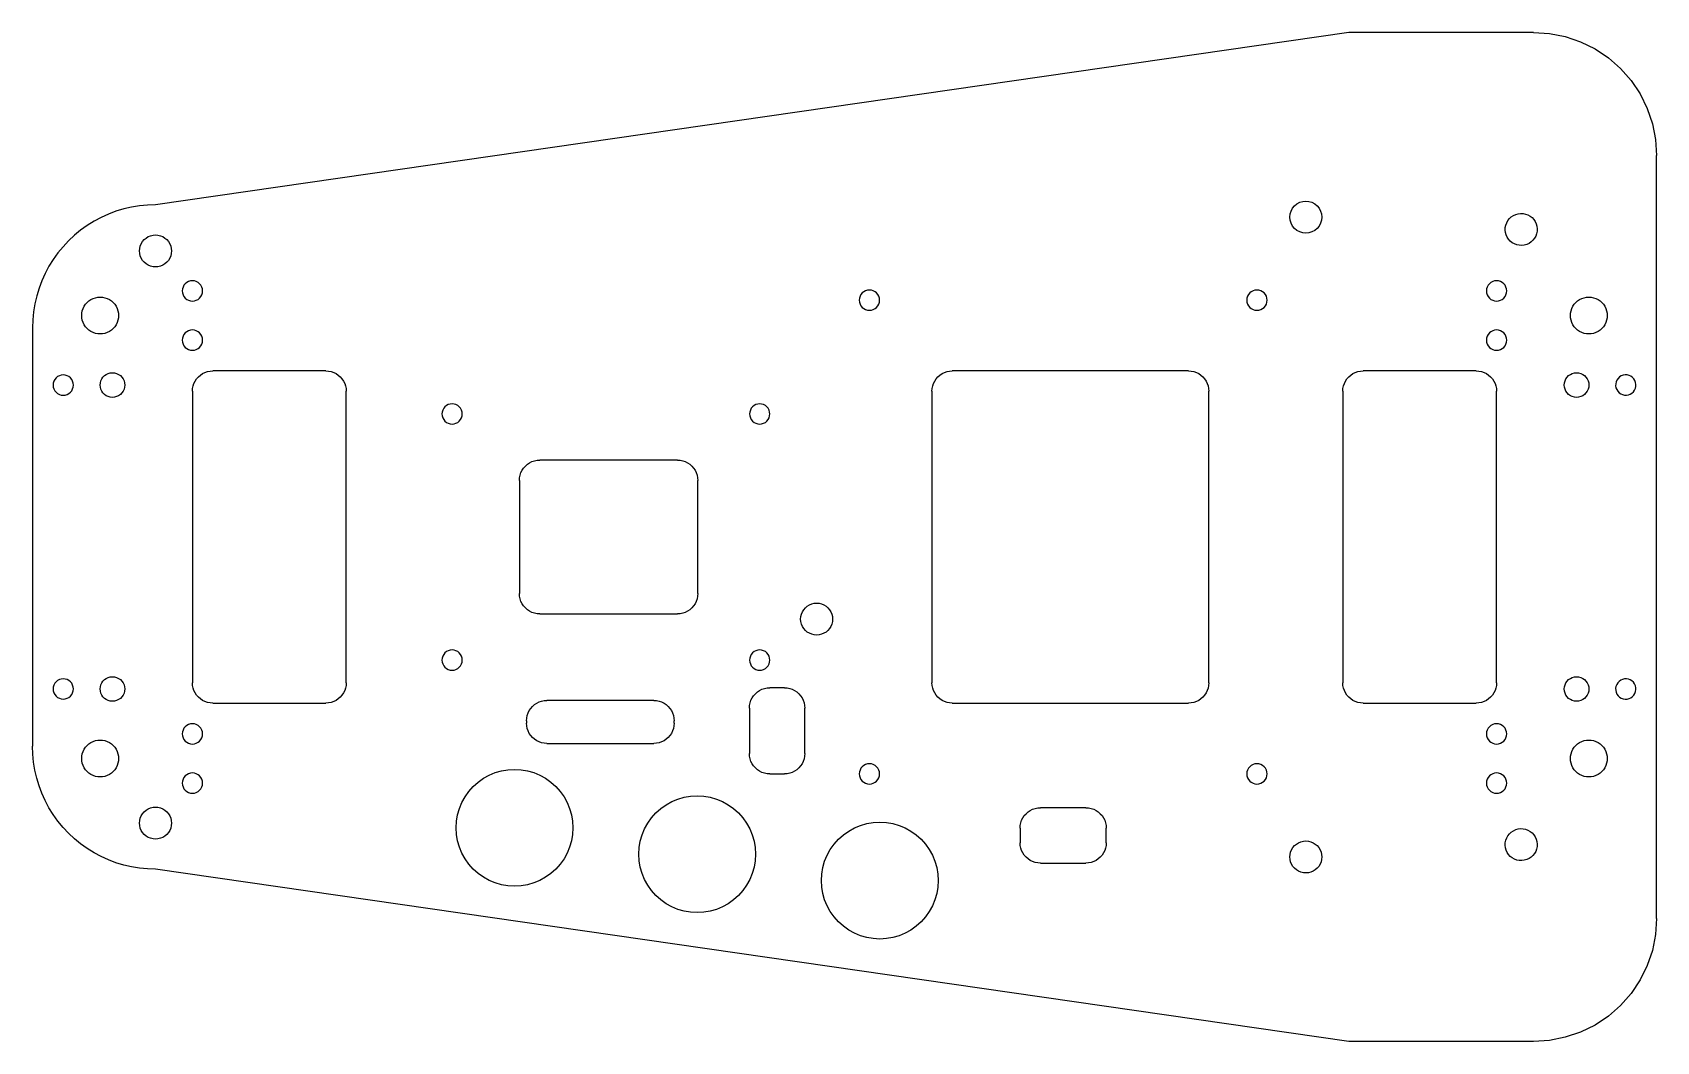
# Model space of a CAD drawing. Extents: x -118 to 146, y -80 to 84.
import ezdxf

# ---------------------------------------------------------------- set-up
doc = ezdxf.new("R2010")
doc.units = 0
doc.layers.get('0').update_dxf_attribs({"linetype": 'CONTINUOUS'})

msp = doc.modelspace()

# ---------------------------------------------------------------- linework, layer by layer
for p, q in [((96.05, 83.67), (-97.95, 55.66)), ((126.05, 83.67), (96.05, 83.67)), ((126.05, 83.67), (128.66, 83.5)), ((128.66, 83.5), (131.22, 82.99)), ((131.22, 82.99), (133.7, 82.14)), ((133.7, 82.14), (136.05, 80.99)), ((136.05, 80.99), (138.22, 79.53)), ((138.22, 79.53), (140.19, 77.81)), ((140.19, 77.81), (141.91, 75.84)), ((141.91, 75.84), (143.37, 73.67)), ((143.37, 73.67), (144.52, 71.32)), ((144.52, 71.32), (145.37, 68.84)), ((145.37, 68.84), (145.88, 66.28)), ((145.88, 66.28), (146.05, 63.67)), ((146.05, -60.34), (146.05, 63.67)), ((-100.56, 55.49), (-101.86, 55.28)), ((-99.26, 55.62), (-100.56, 55.49)), ((-97.95, 55.66), (-99.26, 55.62)), ((86.88, 55.1), (87.21, 55.5)), ((87.21, 55.5), (87.6, 55.82)), ((87.6, 55.82), (88.05, 56.06)), ((88.05, 56.06), (88.54, 56.21)), ((88.54, 56.21), (89.05, 56.26)), ((89.05, 56.26), (89.55, 56.21)), ((89.55, 56.21), (90.04, 56.06)), ((90.04, 56.06), (90.49, 55.82)), ((90.49, 55.82), (90.89, 55.5)), ((90.89, 55.5), (91.21, 55.1)), ((-107.95, 52.98), (-109.06, 52.29)), ((-106.8, 53.6), (-107.95, 52.98)), ((-105.61, 54.14), (-106.8, 53.6)), ((-104.38, 54.6), (-105.61, 54.14)), ((-103.13, 54.98), (-104.38, 54.6)), ((-101.86, 55.28), (-103.13, 54.98)), ((86.45, 53.66), (86.5, 54.17)), ((86.5, 53.15), (86.45, 53.66)), ((86.5, 54.17), (86.64, 54.65)), ((86.64, 52.66), (86.5, 53.15)), ((86.64, 54.65), (86.88, 55.1)), ((91.21, 55.1), (91.45, 54.65)), ((91.45, 54.65), (91.6, 54.17)), ((91.6, 53.15), (91.45, 52.66)), ((91.6, 54.17), (91.65, 53.66)), ((91.65, 53.66), (91.6, 53.15)), ((121.69, 52.75), (121.88, 53.1)), ((121.88, 53.1), (122.14, 53.42)), ((122.14, 53.42), (122.44, 53.7)), ((122.44, 53.7), (122.78, 53.93)), ((122.78, 53.93), (123.15, 54.1)), ((123.15, 54.1), (123.54, 54.21)), ((123.54, 54.21), (123.94, 54.26)), ((123.94, 54.26), (124.35, 54.24)), ((124.35, 54.24), (124.75, 54.16)), ((124.75, 54.16), (125.14, 54.02)), ((125.14, 54.02), (125.49, 53.82)), ((125.49, 53.82), (125.81, 53.57)), ((125.81, 53.57), (126.09, 53.27)), ((126.09, 53.27), (126.32, 52.93)), ((126.32, 52.93), (126.49, 52.56)), ((-111.14, 50.7), (-112.1, 49.8)), ((-110.13, 51.53), (-111.14, 50.7)), ((-109.06, 52.29), (-110.13, 51.53)), ((-99.79, 50), (-99.48, 50.26)), ((-99.48, 50.26), (-99.13, 50.48)), ((-99.13, 50.48), (-98.76, 50.63)), ((-98.76, 50.63), (-98.36, 50.73)), ((-98.36, 50.73), (-97.95, 50.76)), ((-97.95, 50.76), (-97.55, 50.73)), ((-97.55, 50.73), (-97.15, 50.63)), ((-97.15, 50.63), (-96.77, 50.48)), ((-96.77, 50.48), (-96.43, 50.26)), ((-96.43, 50.26), (-96.11, 50)), ((86.88, 52.21), (86.64, 52.66)), ((87.21, 51.82), (86.88, 52.21)), ((87.6, 51.5), (87.21, 51.82)), ((88.05, 51.26), (87.6, 51.5)), ((88.54, 51.11), (88.05, 51.26)), ((89.05, 51.06), (88.54, 51.11)), ((89.55, 51.11), (89.05, 51.06)), ((90.04, 51.26), (89.55, 51.11)), ((90.49, 51.5), (90.04, 51.26)), ((90.89, 51.82), (90.49, 51.5)), ((91.21, 52.21), (90.89, 51.82)), ((91.45, 52.66), (91.21, 52.21)), ((121.45, 51.56), (121.46, 51.97)), ((121.5, 51.15), (121.45, 51.56)), ((121.46, 51.97), (121.54, 52.37)), ((121.61, 50.76), (121.5, 51.15)), ((121.54, 52.37), (121.69, 52.75)), ((121.78, 50.39), (121.61, 50.76)), ((122, 50.05), (121.78, 50.39)), ((126.21, 50.21), (125.96, 49.89)), ((126.41, 50.57), (126.21, 50.21)), ((126.55, 50.95), (126.41, 50.57)), ((126.49, 52.56), (126.6, 52.17)), ((126.63, 51.35), (126.55, 50.95)), ((126.6, 52.17), (126.64, 51.76)), ((126.64, 51.76), (126.63, 51.35)), ((-113.82, 47.83), (-114.58, 46.77)), ((-112.99, 48.85), (-113.82, 47.83)), ((-112.1, 49.8), (-112.99, 48.85)), ((-100.55, 48.16), (-100.52, 48.57)), ((-100.52, 47.75), (-100.55, 48.16)), ((-100.52, 48.57), (-100.43, 48.96)), ((-100.43, 47.36), (-100.52, 47.75)), ((-100.43, 48.96), (-100.27, 49.34)), ((-100.27, 49.34), (-100.06, 49.69)), ((-100.06, 49.69), (-99.79, 50)), ((-96.11, 50), (-95.85, 49.69)), ((-95.85, 49.69), (-95.64, 49.34)), ((-95.64, 49.34), (-95.48, 48.96)), ((-95.48, 48.96), (-95.39, 48.57)), ((-95.39, 47.75), (-95.48, 47.36)), ((-95.39, 48.57), (-95.35, 48.16)), ((-95.35, 48.16), (-95.39, 47.75)), ((122.28, 49.75), (122, 50.05)), ((122.6, 49.5), (122.28, 49.75)), ((122.96, 49.3), (122.6, 49.5)), ((123.34, 49.16), (122.96, 49.3)), ((123.74, 49.08), (123.34, 49.16)), ((124.15, 49.06), (123.74, 49.08)), ((124.55, 49.11), (124.15, 49.06)), ((124.95, 49.22), (124.55, 49.11)), ((125.32, 49.39), (124.95, 49.22)), ((125.66, 49.62), (125.32, 49.39)), ((125.96, 49.89), (125.66, 49.62)), ((-115.27, 45.66), (-115.89, 44.51)), ((-114.58, 46.77), (-115.27, 45.66)), ((-100.27, 46.98), (-100.43, 47.36)), ((-100.06, 46.63), (-100.27, 46.98)), ((-99.79, 46.32), (-100.06, 46.63)), ((-99.48, 46.06), (-99.79, 46.32)), ((-99.13, 45.84), (-99.48, 46.06)), ((-98.76, 45.69), (-99.13, 45.84)), ((-98.36, 45.59), (-98.76, 45.69)), ((-97.95, 45.56), (-98.36, 45.59)), ((-97.55, 45.59), (-97.95, 45.56)), ((-97.15, 45.69), (-97.55, 45.59)), ((-96.77, 45.84), (-97.15, 45.69)), ((-96.43, 46.06), (-96.77, 45.84)), ((-96.11, 46.32), (-96.43, 46.06)), ((-95.85, 46.63), (-96.11, 46.32)), ((-95.64, 46.98), (-95.85, 46.63)), ((-95.48, 47.36), (-95.64, 46.98)), ((-116.43, 43.31), (-116.89, 42.09)), ((-115.89, 44.51), (-116.43, 43.31)), ((-93.48, 42.29), (-93.57, 41.98)), ((-93.33, 42.58), (-93.48, 42.29)), ((-93.12, 42.83), (-93.33, 42.58)), ((-92.87, 43.03), (-93.12, 42.83)), ((-92.58, 43.18), (-92.87, 43.03)), ((-92.28, 43.28), (-92.58, 43.18)), ((-91.95, 43.31), (-92.28, 43.28)), ((-91.63, 43.28), (-91.95, 43.31)), ((-91.32, 43.18), (-91.63, 43.28)), ((-91.04, 43.03), (-91.32, 43.18)), ((-90.79, 42.83), (-91.04, 43.03)), ((-90.58, 42.58), (-90.79, 42.83)), ((-90.43, 42.29), (-90.58, 42.58)), ((-90.34, 41.98), (-90.43, 42.29)), ((118.52, 42.29), (118.43, 41.98)), ((118.67, 42.58), (118.52, 42.29)), ((118.88, 42.83), (118.67, 42.58)), ((119.13, 43.03), (118.88, 42.83)), ((119.42, 43.18), (119.13, 43.03)), ((119.72, 43.28), (119.42, 43.18)), ((120.05, 43.31), (119.72, 43.28)), ((120.37, 43.28), (120.05, 43.31)), ((120.68, 43.18), (120.37, 43.28)), ((120.96, 43.03), (120.68, 43.18)), ((121.21, 42.83), (120.96, 43.03)), ((121.42, 42.58), (121.21, 42.83)), ((121.57, 42.29), (121.42, 42.58)), ((121.66, 41.98), (121.57, 42.29)), ((-117.27, 40.84), (-117.57, 39.56)), ((-116.89, 42.09), (-117.27, 40.84)), ((-109.33, 39.49), (-109.07, 39.78)), ((-109.07, 39.78), (-108.78, 40.04)), ((-108.78, 40.04), (-108.45, 40.26)), ((-108.45, 40.26), (-108.1, 40.43)), ((-108.1, 40.43), (-107.73, 40.56)), ((-107.73, 40.56), (-107.34, 40.63)), ((-107.34, 40.63), (-106.95, 40.66)), ((-106.95, 40.66), (-106.56, 40.63)), ((-106.56, 40.63), (-106.18, 40.56)), ((-106.18, 40.56), (-105.81, 40.43)), ((-105.81, 40.43), (-105.45, 40.26)), ((-105.45, 40.26), (-105.13, 40.04)), ((-105.13, 40.04), (-104.83, 39.78)), ((-104.83, 39.78), (-104.57, 39.49)), ((-93.57, 41.98), (-93.6, 41.66)), ((-93.6, 41.66), (-93.57, 41.34)), ((-93.57, 41.34), (-93.48, 41.03)), ((-93.48, 41.03), (-93.33, 40.74)), ((-93.33, 40.74), (-93.12, 40.49)), ((-93.12, 40.49), (-92.87, 40.29)), ((-92.87, 40.29), (-92.58, 40.14)), ((-92.58, 40.14), (-92.28, 40.04)), ((-92.28, 40.04), (-91.95, 40.01)), ((-91.95, 40.01), (-91.63, 40.04)), ((-91.63, 40.04), (-91.32, 40.14)), ((-91.32, 40.14), (-91.04, 40.29)), ((-91.04, 40.29), (-90.79, 40.49)), ((-90.79, 40.49), (-90.58, 40.74)), ((-90.58, 40.74), (-90.43, 41.03)), ((-90.43, 41.03), (-90.34, 41.34)), ((-90.3, 41.66), (-90.34, 41.98)), ((-90.34, 41.34), (-90.3, 41.66)), ((16.47, 40.48), (16.44, 40.16)), ((16.44, 40.16), (16.47, 39.84)), ((16.57, 40.79), (16.47, 40.48)), ((16.47, 39.84), (16.57, 39.53)), ((16.72, 41.08), (16.57, 40.79)), ((16.93, 41.33), (16.72, 41.08)), ((17.18, 41.53), (16.93, 41.33)), ((17.46, 41.68), (17.18, 41.53)), ((17.77, 41.78), (17.46, 41.68)), ((18.09, 41.81), (17.77, 41.78)), ((18.41, 41.78), (18.09, 41.81)), ((18.72, 41.68), (18.41, 41.78)), ((19.01, 41.53), (18.72, 41.68)), ((19.26, 41.33), (19.01, 41.53)), ((19.46, 41.08), (19.26, 41.33)), ((19.62, 40.79), (19.46, 41.08)), ((19.71, 40.48), (19.62, 40.79)), ((19.62, 39.53), (19.71, 39.84)), ((19.74, 40.16), (19.71, 40.48)), ((19.71, 39.84), (19.74, 40.16)), ((79.47, 40.48), (79.44, 40.16)), ((79.44, 40.16), (79.47, 39.84)), ((79.57, 40.79), (79.47, 40.48)), ((79.47, 39.84), (79.57, 39.53)), ((79.72, 41.08), (79.57, 40.79)), ((79.93, 41.33), (79.72, 41.08)), ((80.18, 41.53), (79.93, 41.33)), ((80.46, 41.68), (80.18, 41.53)), ((80.77, 41.78), (80.46, 41.68)), ((81.09, 41.81), (80.77, 41.78)), ((81.41, 41.78), (81.09, 41.81)), ((81.72, 41.68), (81.41, 41.78)), ((82.01, 41.53), (81.72, 41.68)), ((82.26, 41.33), (82.01, 41.53)), ((82.46, 41.08), (82.26, 41.33)), ((82.62, 40.79), (82.46, 41.08)), ((82.71, 40.48), (82.62, 40.79)), ((82.62, 39.53), (82.71, 39.84)), ((82.74, 40.16), (82.71, 40.48)), ((82.71, 39.84), (82.74, 40.16)), ((118.43, 41.98), (118.4, 41.66)), ((118.4, 41.66), (118.43, 41.34)), ((118.43, 41.34), (118.52, 41.03)), ((118.52, 41.03), (118.67, 40.74)), ((118.67, 40.74), (118.88, 40.49)), ((118.88, 40.49), (119.13, 40.29)), ((119.13, 40.29), (119.42, 40.14)), ((119.42, 40.14), (119.72, 40.04)), ((119.72, 40.04), (120.05, 40.01)), ((120.05, 40.01), (120.37, 40.04)), ((120.37, 40.04), (120.68, 40.14)), ((120.68, 40.14), (120.96, 40.29)), ((120.96, 40.29), (121.21, 40.49)), ((121.21, 40.49), (121.42, 40.74)), ((121.42, 40.74), (121.57, 41.03)), ((121.57, 41.03), (121.66, 41.34)), ((121.7, 41.66), (121.66, 41.98)), ((121.66, 41.34), (121.7, 41.66)), ((132.67, 39.49), (132.93, 39.78)), ((132.93, 39.78), (133.22, 40.04)), ((133.22, 40.04), (133.55, 40.26)), ((133.55, 40.26), (133.9, 40.43)), ((133.9, 40.43), (134.27, 40.56)), ((134.27, 40.56), (134.66, 40.63)), ((134.66, 40.63), (135.05, 40.66)), ((135.05, 40.66), (135.44, 40.63)), ((135.44, 40.63), (135.82, 40.56)), ((135.82, 40.56), (136.19, 40.43)), ((136.19, 40.43), (136.55, 40.26)), ((136.55, 40.26), (136.87, 40.04)), ((136.87, 40.04), (137.17, 39.78)), ((137.17, 39.78), (137.43, 39.49)), ((-117.91, 36.97), (-117.95, 35.66)), ((-117.78, 38.27), (-117.91, 36.97)), ((-117.57, 39.56), (-117.78, 38.27)), ((-109.95, 37.66), (-109.93, 38.05)), ((-109.93, 37.27), (-109.95, 37.66)), ((-109.93, 38.05), (-109.85, 38.44)), ((-109.85, 36.88), (-109.93, 37.27)), ((-109.85, 38.44), (-109.73, 38.81)), ((-109.73, 38.81), (-109.55, 39.16)), ((-109.55, 39.16), (-109.33, 39.49)), ((-104.57, 39.49), (-104.36, 39.16)), ((-104.36, 39.16), (-104.18, 38.81)), ((-104.18, 38.81), (-104.06, 38.44)), ((-104.06, 38.44), (-103.98, 38.05)), ((-103.98, 37.27), (-104.06, 36.88)), ((-103.98, 38.05), (-103.95, 37.66)), ((-103.95, 37.66), (-103.98, 37.27)), ((16.57, 39.53), (16.72, 39.24)), ((16.72, 39.24), (16.93, 38.99)), ((16.93, 38.99), (17.18, 38.79)), ((17.18, 38.79), (17.46, 38.64)), ((17.46, 38.64), (17.77, 38.54)), ((17.77, 38.54), (18.09, 38.51)), ((18.09, 38.51), (18.41, 38.54)), ((18.41, 38.54), (18.72, 38.64)), ((18.72, 38.64), (19.01, 38.79)), ((19.01, 38.79), (19.26, 38.99)), ((19.26, 38.99), (19.46, 39.24)), ((19.46, 39.24), (19.62, 39.53)), ((79.57, 39.53), (79.72, 39.24)), ((79.72, 39.24), (79.93, 38.99)), ((79.93, 38.99), (80.18, 38.79)), ((80.18, 38.79), (80.46, 38.64)), ((80.46, 38.64), (80.77, 38.54)), ((80.77, 38.54), (81.09, 38.51)), ((81.09, 38.51), (81.41, 38.54)), ((81.41, 38.54), (81.72, 38.64)), ((81.72, 38.64), (82.01, 38.79)), ((82.01, 38.79), (82.26, 38.99)), ((82.26, 38.99), (82.46, 39.24)), ((82.46, 39.24), (82.62, 39.53)), ((132.05, 37.66), (132.07, 38.05)), ((132.07, 37.27), (132.05, 37.66)), ((132.07, 38.05), (132.15, 38.44)), ((132.15, 36.88), (132.07, 37.27)), ((132.15, 38.44), (132.27, 38.81)), ((132.27, 38.81), (132.45, 39.16)), ((132.45, 39.16), (132.67, 39.49)), ((137.43, 39.49), (137.64, 39.16)), ((137.64, 39.16), (137.82, 38.81)), ((137.82, 38.81), (137.94, 38.44)), ((137.94, 38.44), (138.02, 38.05)), ((138.02, 37.27), (137.94, 36.88)), ((138.02, 38.05), (138.05, 37.66)), ((138.05, 37.66), (138.02, 37.27)), ((-117.95, 35.66), (-117.95, -32.34)), ((-109.73, 36.51), (-109.85, 36.88)), ((-109.55, 36.16), (-109.73, 36.51)), ((-109.33, 35.83), (-109.55, 36.16)), ((-109.07, 35.54), (-109.33, 35.83)), ((-108.78, 35.28), (-109.07, 35.54)), ((-108.45, 35.06), (-108.78, 35.28)), ((-108.1, 34.89), (-108.45, 35.06)), ((-107.73, 34.76), (-108.1, 34.89)), ((-107.34, 34.69), (-107.73, 34.76)), ((-106.95, 34.66), (-107.34, 34.69)), ((-106.56, 34.69), (-106.95, 34.66)), ((-106.18, 34.76), (-106.56, 34.69)), ((-105.81, 34.89), (-106.18, 34.76)), ((-105.45, 35.06), (-105.81, 34.89)), ((-105.13, 35.28), (-105.45, 35.06)), ((-104.83, 35.54), (-105.13, 35.28)), ((-104.57, 35.83), (-104.83, 35.54)), ((-104.36, 36.16), (-104.57, 35.83)), ((-104.18, 36.51), (-104.36, 36.16)), ((-104.06, 36.88), (-104.18, 36.51)), ((-93.33, 34.58), (-93.48, 34.29)), ((-93.12, 34.83), (-93.33, 34.58)), ((-92.87, 35.03), (-93.12, 34.83)), ((-92.58, 35.18), (-92.87, 35.03)), ((-92.28, 35.28), (-92.58, 35.18)), ((-91.95, 35.31), (-92.28, 35.28)), ((-91.63, 35.28), (-91.95, 35.31)), ((-91.32, 35.18), (-91.63, 35.28)), ((-91.04, 35.03), (-91.32, 35.18)), ((-90.79, 34.83), (-91.04, 35.03)), ((-90.58, 34.58), (-90.79, 34.83)), ((-90.43, 34.29), (-90.58, 34.58)), ((118.67, 34.58), (118.52, 34.29)), ((118.88, 34.83), (118.67, 34.58)), ((119.13, 35.03), (118.88, 34.83)), ((119.42, 35.18), (119.13, 35.03)), ((119.72, 35.28), (119.42, 35.18)), ((120.05, 35.31), (119.72, 35.28)), ((120.37, 35.28), (120.05, 35.31)), ((120.68, 35.18), (120.37, 35.28)), ((120.96, 35.03), (120.68, 35.18)), ((121.21, 34.83), (120.96, 35.03)), ((121.42, 34.58), (121.21, 34.83)), ((121.57, 34.29), (121.42, 34.58)), ((132.27, 36.51), (132.15, 36.88)), ((132.45, 36.16), (132.27, 36.51)), ((132.67, 35.83), (132.45, 36.16)), ((132.93, 35.54), (132.67, 35.83)), ((133.22, 35.28), (132.93, 35.54)), ((133.55, 35.06), (133.22, 35.28)), ((133.9, 34.89), (133.55, 35.06)), ((134.27, 34.76), (133.9, 34.89)), ((134.66, 34.69), (134.27, 34.76)), ((135.05, 34.66), (134.66, 34.69)), ((135.44, 34.69), (135.05, 34.66)), ((135.82, 34.76), (135.44, 34.69)), ((136.19, 34.89), (135.82, 34.76)), ((136.55, 35.06), (136.19, 34.89)), ((136.87, 35.28), (136.55, 35.06)), ((137.17, 35.54), (136.87, 35.28)), ((137.43, 35.83), (137.17, 35.54)), ((137.64, 36.16), (137.43, 35.83)), ((137.82, 36.51), (137.64, 36.16)), ((137.94, 36.88), (137.82, 36.51)), ((-93.57, 33.98), (-93.6, 33.66)), ((-93.6, 33.66), (-93.57, 33.34)), ((-93.48, 34.29), (-93.57, 33.98)), ((-93.57, 33.34), (-93.48, 33.03)), ((-93.48, 33.03), (-93.33, 32.74)), ((-93.33, 32.74), (-93.12, 32.49)), ((-93.12, 32.49), (-92.87, 32.29)), ((-92.87, 32.29), (-92.58, 32.14)), ((-92.58, 32.14), (-92.28, 32.04)), ((-92.28, 32.04), (-91.95, 32.01)), ((-91.95, 32.01), (-91.63, 32.04)), ((-91.63, 32.04), (-91.32, 32.14)), ((-91.32, 32.14), (-91.04, 32.29)), ((-91.04, 32.29), (-90.79, 32.49)), ((-90.79, 32.49), (-90.58, 32.74)), ((-90.58, 32.74), (-90.43, 33.03)), ((-90.34, 33.98), (-90.43, 34.29)), ((-90.43, 33.03), (-90.34, 33.34)), ((-90.3, 33.66), (-90.34, 33.98)), ((-90.34, 33.34), (-90.3, 33.66)), ((118.43, 33.98), (118.4, 33.66)), ((118.4, 33.66), (118.43, 33.34)), ((118.52, 34.29), (118.43, 33.98)), ((118.43, 33.34), (118.52, 33.03)), ((118.52, 33.03), (118.67, 32.74)), ((118.67, 32.74), (118.88, 32.49)), ((118.88, 32.49), (119.13, 32.29)), ((119.13, 32.29), (119.42, 32.14)), ((119.42, 32.14), (119.72, 32.04)), ((119.72, 32.04), (120.05, 32.01)), ((120.05, 32.01), (120.37, 32.04)), ((120.37, 32.04), (120.68, 32.14)), ((120.68, 32.14), (120.96, 32.29)), ((120.96, 32.29), (121.21, 32.49)), ((121.21, 32.49), (121.42, 32.74)), ((121.42, 32.74), (121.57, 33.03)), ((121.66, 33.98), (121.57, 34.29)), ((121.57, 33.03), (121.66, 33.34)), ((121.7, 33.66), (121.66, 33.98)), ((121.66, 33.34), (121.7, 33.66)), ((-114.57, 26.68), (-114.6, 26.36)), ((-114.48, 26.99), (-114.57, 26.68)), ((-114.33, 27.28), (-114.48, 26.99)), ((-114.12, 27.53), (-114.33, 27.28)), ((-113.87, 27.73), (-114.12, 27.53)), ((-113.58, 27.88), (-113.87, 27.73)), ((-113.28, 27.98), (-113.58, 27.88)), ((-112.95, 28.01), (-113.28, 27.98)), ((-112.63, 27.98), (-112.95, 28.01)), ((-112.32, 27.88), (-112.63, 27.98)), ((-112.04, 27.73), (-112.32, 27.88)), ((-111.79, 27.53), (-112.04, 27.73)), ((-111.58, 27.28), (-111.79, 27.53)), ((-111.43, 26.99), (-111.58, 27.28)), ((-111.34, 26.68), (-111.43, 26.99)), ((-111.3, 26.36), (-111.34, 26.68)), ((-106.95, 26.36), (-106.92, 26.71)), ((-106.92, 26.71), (-106.83, 27.04)), ((-106.83, 27.04), (-106.69, 27.36)), ((-106.69, 27.36), (-106.49, 27.65)), ((-106.49, 27.65), (-106.24, 27.89)), ((-106.24, 27.89), (-105.95, 28.09)), ((-105.95, 28.09), (-105.64, 28.24)), ((-105.64, 28.24), (-105.3, 28.33)), ((-105.3, 28.33), (-104.95, 28.36)), ((-104.95, 28.36), (-104.61, 28.33)), ((-104.61, 28.33), (-104.27, 28.24)), ((-104.27, 28.24), (-103.95, 28.09)), ((-103.95, 28.09), (-103.67, 27.89)), ((-103.67, 27.89), (-103.42, 27.65)), ((-103.42, 27.65), (-103.22, 27.36)), ((-103.22, 27.36), (-103.07, 27.04)), ((-103.07, 27.04), (-102.98, 26.71)), ((-102.98, 26.71), (-102.95, 26.36)), ((-91.84, 26.21), (-91.7, 26.62)), ((-91.7, 26.62), (-91.51, 27.01)), ((-91.51, 27.01), (-91.27, 27.37)), ((-91.27, 27.37), (-90.99, 27.69)), ((-90.99, 27.69), (-90.66, 27.98)), ((-90.66, 27.98), (-90.3, 28.22)), ((-90.3, 28.22), (-89.92, 28.41)), ((-89.92, 28.41), (-89.51, 28.55)), ((-89.51, 28.55), (-89.08, 28.63)), ((-89.08, 28.63), (-88.65, 28.66)), ((-70.25, 28.66), (-88.65, 28.66)), ((-70.25, 28.66), (-69.82, 28.63)), ((-69.82, 28.63), (-69.4, 28.55)), ((-69.4, 28.55), (-68.99, 28.41)), ((-68.99, 28.41), (-68.6, 28.22)), ((-68.6, 28.22), (-68.24, 27.98)), ((-68.24, 27.98), (-67.92, 27.69)), ((-67.92, 27.69), (-67.64, 27.37)), ((-67.64, 27.37), (-67.4, 27.01)), ((-67.4, 27.01), (-67.2, 26.62)), ((-67.2, 26.62), (-67.07, 26.21)), ((28.38, 26.21), (28.52, 26.62)), ((28.52, 26.62), (28.71, 27.01)), ((28.71, 27.01), (28.95, 27.37)), ((28.95, 27.37), (29.24, 27.69)), ((29.24, 27.69), (29.56, 27.98)), ((29.56, 27.98), (29.92, 28.22)), ((29.92, 28.22), (30.31, 28.41)), ((30.31, 28.41), (30.72, 28.55)), ((30.72, 28.55), (31.14, 28.63)), ((31.14, 28.63), (31.57, 28.66)), ((69.97, 28.66), (31.57, 28.66)), ((69.97, 28.66), (70.4, 28.63)), ((70.4, 28.63), (70.83, 28.55)), ((70.83, 28.55), (71.24, 28.41)), ((71.24, 28.41), (71.62, 28.22)), ((71.62, 28.22), (71.98, 27.98)), ((71.98, 27.98), (72.31, 27.69)), ((72.31, 27.69), (72.59, 27.37)), ((72.59, 27.37), (72.83, 27.01)), ((72.83, 27.01), (73.02, 26.62)), ((73.02, 26.62), (73.16, 26.21)), ((95.16, 26.21), (95.3, 26.62)), ((95.3, 26.62), (95.49, 27.01)), ((95.49, 27.01), (95.73, 27.37)), ((95.73, 27.37), (96.01, 27.69)), ((96.01, 27.69), (96.34, 27.98)), ((96.34, 27.98), (96.7, 28.22)), ((96.7, 28.22), (97.08, 28.41)), ((97.08, 28.41), (97.49, 28.55)), ((97.49, 28.55), (97.92, 28.63)), ((97.92, 28.63), (98.35, 28.66)), ((116.75, 28.66), (98.35, 28.66)), ((116.75, 28.66), (117.18, 28.63)), ((117.18, 28.63), (117.6, 28.55)), ((117.6, 28.55), (118.01, 28.41)), ((118.01, 28.41), (118.4, 28.22)), ((118.4, 28.22), (118.76, 27.98)), ((118.76, 27.98), (119.08, 27.69)), ((119.08, 27.69), (119.36, 27.37)), ((119.36, 27.37), (119.6, 27.01)), ((119.6, 27.01), (119.8, 26.62)), ((119.8, 26.62), (119.93, 26.21)), ((131.05, 26.36), (131.08, 26.71)), ((131.08, 26.71), (131.17, 27.04)), ((131.17, 27.04), (131.31, 27.36)), ((131.31, 27.36), (131.51, 27.65)), ((131.51, 27.65), (131.76, 27.89)), ((131.76, 27.89), (132.05, 28.09)), ((132.05, 28.09), (132.36, 28.24)), ((132.36, 28.24), (132.7, 28.33)), ((132.7, 28.33), (133.05, 28.36)), ((133.05, 28.36), (133.39, 28.33)), ((133.39, 28.33), (133.73, 28.24)), ((133.73, 28.24), (134.05, 28.09)), ((134.05, 28.09), (134.33, 27.89)), ((134.33, 27.89), (134.58, 27.65)), ((134.58, 27.65), (134.78, 27.36)), ((134.78, 27.36), (134.93, 27.04)), ((134.93, 27.04), (135.02, 26.71)), ((135.02, 26.71), (135.05, 26.36)), ((139.41, 26.57), (139.4, 26.25)), ((139.48, 26.89), (139.41, 26.57)), ((139.62, 27.18), (139.48, 26.89)), ((139.81, 27.45), (139.62, 27.18)), ((140.04, 27.67), (139.81, 27.45)), ((140.32, 27.84), (140.04, 27.67)), ((140.62, 27.95), (140.32, 27.84)), ((140.94, 28.01), (140.62, 27.95)), ((141.26, 28), (140.94, 28.01)), ((141.58, 27.92), (141.26, 28)), ((141.87, 27.79), (141.58, 27.92)), ((142.13, 27.6), (141.87, 27.79)), ((142.36, 27.36), (142.13, 27.6)), ((142.53, 27.09), (142.36, 27.36)), ((142.64, 26.79), (142.53, 27.09)), ((142.69, 26.47), (142.64, 26.79)), ((142.68, 26.14), (142.69, 26.47)), ((-114.6, 26.36), (-114.57, 26.04)), ((-114.57, 26.04), (-114.48, 25.73)), ((-114.48, 25.73), (-114.33, 25.44)), ((-114.33, 25.44), (-114.12, 25.19)), ((-114.12, 25.19), (-113.87, 24.99)), ((-113.87, 24.99), (-113.58, 24.84)), ((-113.58, 24.84), (-113.28, 24.74)), ((-113.28, 24.74), (-112.95, 24.71)), ((-112.95, 24.71), (-112.63, 24.74)), ((-112.63, 24.74), (-112.32, 24.84)), ((-112.32, 24.84), (-112.04, 24.99)), ((-112.04, 24.99), (-111.79, 25.19)), ((-111.79, 25.19), (-111.58, 25.44)), ((-111.58, 25.44), (-111.43, 25.73)), ((-111.43, 25.73), (-111.34, 26.04)), ((-111.34, 26.04), (-111.3, 26.36)), ((-106.92, 26.01), (-106.95, 26.36)), ((-106.83, 25.68), (-106.92, 26.01)), ((-106.69, 25.36), (-106.83, 25.68)), ((-106.49, 25.07), (-106.69, 25.36)), ((-106.24, 24.83), (-106.49, 25.07)), ((-105.95, 24.63), (-106.24, 24.83)), ((-105.64, 24.48), (-105.95, 24.63)), ((-105.3, 24.39), (-105.64, 24.48)), ((-104.95, 24.36), (-105.3, 24.39)), ((-104.61, 24.39), (-104.95, 24.36)), ((-104.27, 24.48), (-104.61, 24.39)), ((-103.95, 24.63), (-104.27, 24.48)), ((-103.67, 24.83), (-103.95, 24.63)), ((-103.42, 25.07), (-103.67, 24.83)), ((-103.22, 25.36), (-103.42, 25.07)), ((-103.07, 25.68), (-103.22, 25.36)), ((-102.98, 26.01), (-103.07, 25.68)), ((-102.95, 26.36), (-102.98, 26.01)), ((-91.95, 25.36), (-91.93, 25.79)), ((-91.95, 25.36), (-91.95, -22.04)), ((-91.93, 25.79), (-91.84, 26.21)), ((-67.07, 26.21), (-66.98, 25.79)), ((-66.98, 25.79), (-66.95, 25.36)), ((-66.95, -22.04), (-66.95, 25.36)), ((28.27, 25.36), (28.3, 25.79)), ((28.27, 25.36), (28.27, -22.04)), ((28.3, 25.79), (28.38, 26.21)), ((73.16, 26.21), (73.24, 25.79)), ((73.24, 25.79), (73.27, 25.36)), ((73.27, -22.04), (73.27, 25.36)), ((95.05, 25.36), (95.07, 25.79)), ((95.05, 25.36), (95.05, -22.04)), ((95.07, 25.79), (95.16, 26.21)), ((119.93, 26.21), (120.02, 25.79)), ((120.02, 25.79), (120.05, 25.36)), ((120.05, -22.04), (120.05, 25.36)), ((131.08, 26.01), (131.05, 26.36)), ((131.17, 25.68), (131.08, 26.01)), ((131.31, 25.36), (131.17, 25.68)), ((131.51, 25.07), (131.31, 25.36)), ((131.76, 24.83), (131.51, 25.07)), ((132.05, 24.63), (131.76, 24.83)), ((132.36, 24.48), (132.05, 24.63)), ((132.7, 24.39), (132.36, 24.48)), ((133.05, 24.36), (132.7, 24.39)), ((133.39, 24.39), (133.05, 24.36)), ((133.73, 24.48), (133.39, 24.39)), ((134.05, 24.63), (133.73, 24.48)), ((134.33, 24.83), (134.05, 24.63)), ((134.58, 25.07), (134.33, 24.83)), ((134.78, 25.36), (134.58, 25.07)), ((134.93, 25.68), (134.78, 25.36)), ((135.02, 26.01), (134.93, 25.68)), ((135.05, 26.36), (135.02, 26.01)), ((139.4, 26.25), (139.45, 25.93)), ((139.45, 25.93), (139.57, 25.63)), ((139.57, 25.63), (139.74, 25.35)), ((139.74, 25.35), (139.96, 25.12)), ((139.96, 25.12), (140.22, 24.93)), ((140.22, 24.93), (140.52, 24.8)), ((140.52, 24.8), (140.83, 24.72)), ((140.83, 24.72), (141.15, 24.71)), ((141.15, 24.71), (141.47, 24.77)), ((141.47, 24.77), (141.78, 24.88)), ((141.78, 24.88), (142.05, 25.05)), ((142.05, 25.05), (142.29, 25.27)), ((142.29, 25.27), (142.48, 25.53)), ((142.48, 25.53), (142.61, 25.83)), ((142.61, 25.83), (142.68, 26.14)), ((-51.36, 21.98), (-51.39, 21.66)), ((-51.39, 21.66), (-51.36, 21.34)), ((-51.26, 22.29), (-51.36, 21.98)), ((-51.36, 21.34), (-51.26, 21.03)), ((-51.11, 22.58), (-51.26, 22.29)), ((-50.9, 22.83), (-51.11, 22.58)), ((-50.65, 23.03), (-50.9, 22.83)), ((-50.37, 23.18), (-50.65, 23.03)), ((-50.06, 23.28), (-50.37, 23.18)), ((-49.74, 23.31), (-50.06, 23.28)), ((-49.42, 23.28), (-49.74, 23.31)), ((-49.11, 23.18), (-49.42, 23.28)), ((-48.82, 23.03), (-49.11, 23.18)), ((-48.57, 22.83), (-48.82, 23.03)), ((-48.37, 22.58), (-48.57, 22.83)), ((-48.21, 22.29), (-48.37, 22.58)), ((-48.12, 21.98), (-48.21, 22.29)), ((-48.21, 21.03), (-48.12, 21.34)), ((-48.09, 21.66), (-48.12, 21.98)), ((-48.12, 21.34), (-48.09, 21.66)), ((-1.36, 21.98), (-1.39, 21.66)), ((-1.39, 21.66), (-1.36, 21.34)), ((-1.26, 22.29), (-1.36, 21.98)), ((-1.36, 21.34), (-1.26, 21.03)), ((-1.11, 22.58), (-1.26, 22.29)), ((-0.9, 22.83), (-1.11, 22.58)), ((-0.65, 23.03), (-0.9, 22.83)), ((-0.37, 23.18), (-0.65, 23.03)), ((-0.06, 23.28), (-0.37, 23.18)), ((0.26, 23.31), (-0.06, 23.28)), ((0.58, 23.28), (0.26, 23.31)), ((0.89, 23.18), (0.58, 23.28)), ((1.18, 23.03), (0.89, 23.18)), ((1.43, 22.83), (1.18, 23.03)), ((1.63, 22.58), (1.43, 22.83)), ((1.79, 22.29), (1.63, 22.58)), ((1.88, 21.98), (1.79, 22.29)), ((1.79, 21.03), (1.88, 21.34)), ((1.91, 21.66), (1.88, 21.98)), ((1.88, 21.34), (1.91, 21.66)), ((-51.26, 21.03), (-51.11, 20.74)), ((-51.11, 20.74), (-50.9, 20.49)), ((-50.9, 20.49), (-50.65, 20.29)), ((-50.65, 20.29), (-50.37, 20.14)), ((-50.37, 20.14), (-50.06, 20.04)), ((-50.06, 20.04), (-49.74, 20.01)), ((-49.74, 20.01), (-49.42, 20.04)), ((-49.42, 20.04), (-49.11, 20.14)), ((-49.11, 20.14), (-48.82, 20.29)), ((-48.82, 20.29), (-48.57, 20.49)), ((-48.57, 20.49), (-48.37, 20.74)), ((-48.37, 20.74), (-48.21, 21.03)), ((-1.26, 21.03), (-1.11, 20.74)), ((-1.11, 20.74), (-0.9, 20.49)), ((-0.9, 20.49), (-0.65, 20.29)), ((-0.65, 20.29), (-0.37, 20.14)), ((-0.37, 20.14), (-0.06, 20.04)), ((-0.06, 20.04), (0.26, 20.01)), ((0.26, 20.01), (0.58, 20.04)), ((0.58, 20.04), (0.89, 20.14)), ((0.89, 20.14), (1.18, 20.29)), ((1.18, 20.29), (1.43, 20.49)), ((1.43, 20.49), (1.63, 20.74)), ((1.63, 20.74), (1.79, 21.03)), ((-37.83, 13.19), (-37.51, 13.48)), ((-37.51, 13.48), (-37.15, 13.72)), ((-37.15, 13.72), (-36.76, 13.91)), ((-36.76, 13.91), (-36.35, 14.05)), ((-36.35, 14.05), (-35.93, 14.13)), ((-35.93, 14.13), (-35.5, 14.16)), ((-13.1, 14.16), (-35.5, 14.16)), ((-13.1, 14.16), (-12.67, 14.13)), ((-12.67, 14.13), (-12.25, 14.05)), ((-12.25, 14.05), (-11.84, 13.91)), ((-11.84, 13.91), (-11.45, 13.72)), ((-11.45, 13.72), (-11.09, 13.48)), ((-11.09, 13.48), (-10.77, 13.19)), ((-38.8, 10.86), (-38.77, 11.29)), ((-38.8, 10.86), (-38.8, -7.54)), ((-38.77, 11.29), (-38.69, 11.71)), ((-38.69, 11.71), (-38.55, 12.12)), ((-38.55, 12.12), (-38.36, 12.51)), ((-38.36, 12.51), (-38.12, 12.87)), ((-38.12, 12.87), (-37.83, 13.19)), ((-10.77, 13.19), (-10.48, 12.87)), ((-10.48, 12.87), (-10.24, 12.51)), ((-10.24, 12.51), (-10.05, 12.12)), ((-10.05, 12.12), (-9.91, 11.71)), ((-9.91, 11.71), (-9.83, 11.29)), ((-9.83, 11.29), (-9.8, 10.86)), ((-9.8, -7.54), (-9.8, 10.86)), ((-38.77, -7.97), (-38.8, -7.54)), ((-9.8, -7.54), (-9.83, -7.97)), ((-38.69, -8.39), (-38.77, -7.97)), ((-38.55, -8.8), (-38.69, -8.39)), ((-38.36, -9.19), (-38.55, -8.8)), ((-38.12, -9.55), (-38.36, -9.19)), ((-37.83, -9.87), (-38.12, -9.55)), ((-37.51, -10.16), (-37.83, -9.87)), ((-37.15, -10.4), (-37.51, -10.16)), ((-36.76, -10.59), (-37.15, -10.4)), ((-11.45, -10.4), (-11.84, -10.59)), ((-11.09, -10.16), (-11.45, -10.4)), ((-10.77, -9.87), (-11.09, -10.16)), ((-10.48, -9.55), (-10.77, -9.87)), ((-10.24, -9.19), (-10.48, -9.55)), ((-10.05, -8.8), (-10.24, -9.19)), ((-9.91, -8.39), (-10.05, -8.8)), ((-9.83, -7.97), (-9.91, -8.39)), ((7.05, -10.87), (7.21, -10.5)), ((7.21, -10.5), (7.42, -10.15)), ((7.42, -10.15), (7.68, -9.84)), ((7.68, -9.84), (8, -9.57)), ((8, -9.57), (8.34, -9.36)), ((8.34, -9.36), (8.72, -9.2)), ((8.72, -9.2), (9.12, -9.11)), ((9.12, -9.11), (9.52, -9.08)), ((9.52, -9.08), (9.93, -9.11)), ((9.93, -9.11), (10.33, -9.2)), ((10.33, -9.2), (10.7, -9.36)), ((10.7, -9.36), (11.05, -9.57)), ((11.05, -9.57), (11.36, -9.84)), ((11.36, -9.84), (11.63, -10.15)), ((11.63, -10.15), (11.84, -10.5)), ((11.84, -10.5), (12, -10.87)), ((-36.35, -10.73), (-36.76, -10.59)), ((-35.93, -10.81), (-36.35, -10.73)), ((-35.5, -10.84), (-35.93, -10.81)), ((-35.5, -10.84), (-13.1, -10.84)), ((-12.67, -10.81), (-13.1, -10.84)), ((-12.25, -10.73), (-12.67, -10.81)), ((-11.84, -10.59), (-12.25, -10.73)), ((6.92, -11.68), (6.96, -11.27)), ((6.96, -12.08), (6.92, -11.68)), ((6.96, -11.27), (7.05, -10.87)), ((7.05, -12.48), (6.96, -12.08)), ((7.21, -12.86), (7.05, -12.48)), ((7.42, -13.21), (7.21, -12.86)), ((11.84, -12.86), (11.63, -13.21)), ((12, -12.48), (11.84, -12.86)), ((12, -10.87), (12.09, -11.27)), ((12.09, -12.08), (12, -12.48)), ((12.09, -11.27), (12.12, -11.68)), ((12.12, -11.68), (12.09, -12.08)), ((7.68, -13.52), (7.42, -13.21)), ((8, -13.78), (7.68, -13.52)), ((8.34, -13.99), (8, -13.78)), ((8.72, -14.15), (8.34, -13.99)), ((9.12, -14.25), (8.72, -14.15)), ((9.52, -14.28), (9.12, -14.25)), ((9.93, -14.25), (9.52, -14.28)), ((10.33, -14.15), (9.93, -14.25)), ((10.7, -13.99), (10.33, -14.15)), ((11.05, -13.78), (10.7, -13.99)), ((11.36, -13.52), (11.05, -13.78)), ((11.63, -13.21), (11.36, -13.52)), ((-51.36, -18.02), (-51.39, -18.34)), ((-51.39, -18.34), (-51.36, -18.66)), ((-51.26, -17.71), (-51.36, -18.02)), ((-51.11, -17.42), (-51.26, -17.71)), ((-50.9, -17.17), (-51.11, -17.42)), ((-50.65, -16.97), (-50.9, -17.17)), ((-50.37, -16.82), (-50.65, -16.97)), ((-50.06, -16.72), (-50.37, -16.82)), ((-49.74, -16.69), (-50.06, -16.72)), ((-49.42, -16.72), (-49.74, -16.69)), ((-49.11, -16.82), (-49.42, -16.72)), ((-48.82, -16.97), (-49.11, -16.82)), ((-48.57, -17.17), (-48.82, -16.97)), ((-48.37, -17.42), (-48.57, -17.17)), ((-48.21, -17.71), (-48.37, -17.42)), ((-48.12, -18.02), (-48.21, -17.71)), ((-48.09, -18.34), (-48.12, -18.02)), ((-48.12, -18.66), (-48.09, -18.34)), ((-1.36, -18.02), (-1.39, -18.34)), ((-1.39, -18.34), (-1.36, -18.66)), ((-1.26, -17.71), (-1.36, -18.02)), ((-1.11, -17.42), (-1.26, -17.71)), ((-0.9, -17.17), (-1.11, -17.42)), ((-0.65, -16.97), (-0.9, -17.17)), ((-0.37, -16.82), (-0.65, -16.97)), ((-0.06, -16.72), (-0.37, -16.82)), ((0.26, -16.69), (-0.06, -16.72)), ((0.58, -16.72), (0.26, -16.69)), ((0.89, -16.82), (0.58, -16.72)), ((1.18, -16.97), (0.89, -16.82)), ((1.43, -17.17), (1.18, -16.97)), ((1.63, -17.42), (1.43, -17.17)), ((1.79, -17.71), (1.63, -17.42)), ((1.88, -18.02), (1.79, -17.71)), ((1.91, -18.34), (1.88, -18.02)), ((1.88, -18.66), (1.91, -18.34)), ((-105.64, -21.16), (-105.3, -21.07)), ((-105.3, -21.07), (-104.95, -21.04)), ((-104.95, -21.04), (-104.61, -21.07)), ((-104.61, -21.07), (-104.27, -21.16)), ((-51.36, -18.66), (-51.26, -18.97)), ((-51.26, -18.97), (-51.11, -19.26)), ((-51.11, -19.26), (-50.9, -19.51)), ((-50.9, -19.51), (-50.65, -19.71)), ((-50.65, -19.71), (-50.37, -19.86)), ((-50.37, -19.86), (-50.06, -19.96)), ((-50.06, -19.96), (-49.74, -19.99)), ((-49.74, -19.99), (-49.42, -19.96)), ((-49.42, -19.96), (-49.11, -19.86)), ((-49.11, -19.86), (-48.82, -19.71)), ((-48.82, -19.71), (-48.57, -19.51)), ((-48.57, -19.51), (-48.37, -19.26)), ((-48.37, -19.26), (-48.21, -18.97)), ((-48.21, -18.97), (-48.12, -18.66)), ((-1.36, -18.66), (-1.26, -18.97)), ((-1.26, -18.97), (-1.11, -19.26)), ((-1.11, -19.26), (-0.9, -19.51)), ((-0.9, -19.51), (-0.65, -19.71)), ((-0.65, -19.71), (-0.37, -19.86)), ((-0.37, -19.86), (-0.06, -19.96)), ((-0.06, -19.96), (0.26, -19.99)), ((0.26, -19.99), (0.58, -19.96)), ((0.58, -19.96), (0.89, -19.86)), ((0.89, -19.86), (1.18, -19.71)), ((1.18, -19.71), (1.43, -19.51)), ((1.43, -19.51), (1.63, -19.26)), ((1.63, -19.26), (1.79, -18.97)), ((1.79, -18.97), (1.88, -18.66)), ((132.36, -21.16), (132.7, -21.07)), ((132.7, -21.07), (133.05, -21.04)), ((133.05, -21.04), (133.39, -21.07)), ((133.39, -21.07), (133.73, -21.16)), ((-114.57, -22.72), (-114.6, -23.04)), ((-114.6, -23.04), (-114.57, -23.36)), ((-114.48, -22.41), (-114.57, -22.72)), ((-114.57, -23.36), (-114.48, -23.67)), ((-114.33, -22.12), (-114.48, -22.41)), ((-114.48, -23.67), (-114.33, -23.96)), ((-114.12, -21.87), (-114.33, -22.12)), ((-113.87, -21.67), (-114.12, -21.87)), ((-113.58, -21.52), (-113.87, -21.67)), ((-113.28, -21.42), (-113.58, -21.52)), ((-112.95, -21.39), (-113.28, -21.42)), ((-112.63, -21.42), (-112.95, -21.39)), ((-112.32, -21.52), (-112.63, -21.42)), ((-112.04, -21.67), (-112.32, -21.52)), ((-111.79, -21.87), (-112.04, -21.67)), ((-111.58, -22.12), (-111.79, -21.87)), ((-111.43, -22.41), (-111.58, -22.12)), ((-111.58, -23.96), (-111.43, -23.67)), ((-111.34, -22.72), (-111.43, -22.41)), ((-111.43, -23.67), (-111.34, -23.36)), ((-111.3, -23.04), (-111.34, -22.72)), ((-111.34, -23.36), (-111.3, -23.04)), ((-106.95, -23.04), (-106.92, -22.69)), ((-106.92, -23.39), (-106.95, -23.04)), ((-106.92, -22.69), (-106.83, -22.36)), ((-106.83, -23.72), (-106.92, -23.39)), ((-106.83, -22.36), (-106.69, -22.04)), ((-106.69, -24.04), (-106.83, -23.72)), ((-106.69, -22.04), (-106.49, -21.75)), ((-106.49, -21.75), (-106.24, -21.51)), ((-106.24, -21.51), (-105.95, -21.31)), ((-105.95, -21.31), (-105.64, -21.16)), ((-104.27, -21.16), (-103.95, -21.31)), ((-103.95, -21.31), (-103.67, -21.51)), ((-103.67, -21.51), (-103.42, -21.75)), ((-103.42, -21.75), (-103.22, -22.04)), ((-103.22, -22.04), (-103.07, -22.36)), ((-103.07, -23.72), (-103.22, -24.04)), ((-103.07, -22.36), (-102.98, -22.69)), ((-102.98, -23.39), (-103.07, -23.72)), ((-102.98, -22.69), (-102.95, -23.04)), ((-102.95, -23.04), (-102.98, -23.39)), ((-91.93, -22.47), (-91.95, -22.04)), ((-91.84, -22.89), (-91.93, -22.47)), ((-91.7, -23.3), (-91.84, -22.89)), ((-91.51, -23.69), (-91.7, -23.3)), ((-91.27, -24.05), (-91.51, -23.69)), ((-67.4, -23.69), (-67.64, -24.05)), ((-67.2, -23.3), (-67.4, -23.69)), ((-67.07, -22.89), (-67.2, -23.3)), ((-66.98, -22.47), (-67.07, -22.89)), ((-66.95, -22.04), (-66.98, -22.47)), ((-0.44, -23.81), (-0.12, -23.52)), ((-0.12, -23.52), (0.24, -23.28)), ((0.24, -23.28), (0.63, -23.09)), ((0.63, -23.09), (1.04, -22.95)), ((1.04, -22.95), (1.46, -22.87)), ((1.46, -22.87), (1.89, -22.84)), ((4.29, -22.84), (1.89, -22.84)), ((4.29, -22.84), (4.72, -22.87)), ((4.72, -22.87), (5.15, -22.95)), ((5.15, -22.95), (5.56, -23.09)), ((5.56, -23.09), (5.94, -23.28)), ((5.94, -23.28), (6.3, -23.52)), ((6.3, -23.52), (6.63, -23.81)), ((28.3, -22.47), (28.27, -22.04)), ((28.38, -22.89), (28.3, -22.47)), ((28.52, -23.3), (28.38, -22.89)), ((28.71, -23.69), (28.52, -23.3)), ((28.95, -24.05), (28.71, -23.69)), ((72.83, -23.69), (72.59, -24.05)), ((73.02, -23.3), (72.83, -23.69)), ((73.16, -22.89), (73.02, -23.3)), ((73.24, -22.47), (73.16, -22.89)), ((73.27, -22.04), (73.24, -22.47)), ((95.07, -22.47), (95.05, -22.04)), ((95.16, -22.89), (95.07, -22.47)), ((95.3, -23.3), (95.16, -22.89)), ((95.49, -23.69), (95.3, -23.3)), ((95.73, -24.05), (95.49, -23.69)), ((119.6, -23.69), (119.36, -24.05)), ((119.8, -23.3), (119.6, -23.69)), ((119.93, -22.89), (119.8, -23.3)), ((120.02, -22.47), (119.93, -22.89)), ((120.05, -22.04), (120.02, -22.47)), ((131.05, -23.04), (131.08, -22.69)), ((131.08, -23.39), (131.05, -23.04)), ((131.08, -22.69), (131.17, -22.36)), ((131.17, -23.72), (131.08, -23.39)), ((131.17, -22.36), (131.31, -22.04)), ((131.31, -24.04), (131.17, -23.72)), ((131.31, -22.04), (131.51, -21.75)), ((131.51, -21.75), (131.76, -21.51)), ((131.76, -21.51), (132.05, -21.31)), ((132.05, -21.31), (132.36, -21.16)), ((133.73, -21.16), (134.05, -21.31)), ((134.05, -21.31), (134.33, -21.51)), ((134.33, -21.51), (134.58, -21.75)), ((134.58, -21.75), (134.78, -22.04)), ((134.78, -22.04), (134.93, -22.36)), ((134.93, -23.72), (134.78, -24.04)), ((134.93, -22.36), (135.02, -22.69)), ((135.02, -23.39), (134.93, -23.72)), ((135.02, -22.69), (135.05, -23.04)), ((135.05, -23.04), (135.02, -23.39)), ((139.45, -22.61), (139.4, -22.93)), ((139.4, -22.93), (139.41, -23.26)), ((139.41, -23.26), (139.48, -23.57)), ((139.57, -22.31), (139.45, -22.61)), ((139.48, -23.57), (139.62, -23.87)), ((139.74, -22.04), (139.57, -22.31)), ((139.96, -21.8), (139.74, -22.04)), ((140.22, -21.61), (139.96, -21.8)), ((140.52, -21.48), (140.22, -21.61)), ((140.83, -21.4), (140.52, -21.48)), ((141.15, -21.39), (140.83, -21.4)), ((141.47, -21.45), (141.15, -21.39)), ((141.78, -21.56), (141.47, -21.45)), ((142.05, -21.73), (141.78, -21.56)), ((142.29, -21.95), (142.05, -21.73)), ((142.48, -22.22), (142.29, -21.95)), ((142.61, -22.51), (142.48, -22.22)), ((142.53, -23.77), (142.64, -23.47)), ((142.68, -22.83), (142.61, -22.51)), ((142.64, -23.47), (142.69, -23.15)), ((142.69, -23.15), (142.68, -22.83)), ((-114.33, -23.96), (-114.12, -24.21)), ((-114.12, -24.21), (-113.87, -24.41)), ((-113.87, -24.41), (-113.58, -24.56)), ((-113.58, -24.56), (-113.28, -24.66)), ((-113.28, -24.66), (-112.95, -24.69)), ((-112.95, -24.69), (-112.63, -24.66)), ((-112.63, -24.66), (-112.32, -24.56)), ((-112.32, -24.56), (-112.04, -24.41)), ((-112.04, -24.41), (-111.79, -24.21)), ((-111.79, -24.21), (-111.58, -23.96)), ((-106.49, -24.33), (-106.69, -24.04)), ((-106.24, -24.57), (-106.49, -24.33)), ((-105.95, -24.77), (-106.24, -24.57)), ((-105.64, -24.92), (-105.95, -24.77)), ((-105.3, -25.01), (-105.64, -24.92)), ((-104.95, -25.04), (-105.3, -25.01)), ((-104.61, -25.01), (-104.95, -25.04)), ((-104.27, -24.92), (-104.61, -25.01)), ((-103.95, -24.77), (-104.27, -24.92)), ((-103.67, -24.57), (-103.95, -24.77)), ((-103.42, -24.33), (-103.67, -24.57)), ((-103.22, -24.04), (-103.42, -24.33)), ((-90.99, -24.37), (-91.27, -24.05)), ((-90.66, -24.66), (-90.99, -24.37)), ((-90.3, -24.9), (-90.66, -24.66)), ((-89.92, -25.09), (-90.3, -24.9)), ((-89.51, -25.23), (-89.92, -25.09)), ((-89.08, -25.31), (-89.51, -25.23)), ((-88.65, -25.34), (-89.08, -25.31)), ((-88.65, -25.34), (-70.25, -25.34)), ((-69.82, -25.31), (-70.25, -25.34)), ((-69.4, -25.23), (-69.82, -25.31)), ((-68.99, -25.09), (-69.4, -25.23)), ((-68.6, -24.9), (-68.99, -25.09)), ((-68.24, -24.66), (-68.6, -24.9)), ((-67.92, -24.37), (-68.24, -24.66)), ((-67.64, -24.05), (-67.92, -24.37)), ((-37.2, -26.55), (-36.96, -26.19)), ((-36.96, -26.19), (-36.67, -25.87)), ((-36.67, -25.87), (-36.35, -25.58)), ((-36.35, -25.58), (-35.99, -25.34)), ((-35.99, -25.34), (-35.6, -25.15)), ((-35.6, -25.15), (-35.19, -25.01)), ((-35.19, -25.01), (-34.77, -24.93)), ((-34.77, -24.93), (-34.34, -24.9)), ((-16.94, -24.9), (-34.34, -24.9)), ((-16.94, -24.9), (-16.51, -24.93)), ((-16.51, -24.93), (-16.09, -25.01)), ((-16.09, -25.01), (-15.68, -25.15)), ((-15.68, -25.15), (-15.29, -25.34)), ((-15.29, -25.34), (-14.93, -25.58)), ((-14.93, -25.58), (-14.61, -25.87)), ((-14.61, -25.87), (-14.32, -26.19)), ((-14.32, -26.19), (-14.08, -26.55)), ((-1.41, -26.14), (-1.38, -25.71)), ((-1.41, -26.14), (-1.41, -33.54)), ((-1.38, -25.71), (-1.3, -25.29)), ((-1.3, -25.29), (-1.16, -24.88)), ((-1.16, -24.88), (-0.97, -24.49)), ((-0.97, -24.49), (-0.73, -24.13)), ((-0.73, -24.13), (-0.44, -23.81)), ((6.63, -23.81), (6.91, -24.13)), ((6.91, -24.13), (7.15, -24.49)), ((7.15, -24.49), (7.34, -24.88)), ((7.34, -24.88), (7.48, -25.29)), ((7.48, -25.29), (7.56, -25.71)), ((7.56, -25.71), (7.59, -26.14)), ((7.59, -33.54), (7.59, -26.14)), ((29.24, -24.37), (28.95, -24.05)), ((29.56, -24.66), (29.24, -24.37)), ((29.92, -24.9), (29.56, -24.66)), ((30.31, -25.09), (29.92, -24.9)), ((30.72, -25.23), (30.31, -25.09)), ((31.14, -25.31), (30.72, -25.23)), ((31.57, -25.34), (31.14, -25.31)), ((31.57, -25.34), (69.97, -25.34)), ((70.4, -25.31), (69.97, -25.34)), ((70.83, -25.23), (70.4, -25.31)), ((71.24, -25.09), (70.83, -25.23)), ((71.62, -24.9), (71.24, -25.09)), ((71.98, -24.66), (71.62, -24.9)), ((72.31, -24.37), (71.98, -24.66)), ((72.59, -24.05), (72.31, -24.37)), ((96.01, -24.37), (95.73, -24.05)), ((96.34, -24.66), (96.01, -24.37)), ((96.7, -24.9), (96.34, -24.66)), ((97.08, -25.09), (96.7, -24.9)), ((97.49, -25.23), (97.08, -25.09)), ((97.92, -25.31), (97.49, -25.23)), ((98.35, -25.34), (97.92, -25.31)), ((98.35, -25.34), (116.75, -25.34)), ((117.18, -25.31), (116.75, -25.34)), ((117.6, -25.23), (117.18, -25.31)), ((118.01, -25.09), (117.6, -25.23)), ((118.4, -24.9), (118.01, -25.09)), ((118.76, -24.66), (118.4, -24.9)), ((119.08, -24.37), (118.76, -24.66)), ((119.36, -24.05), (119.08, -24.37)), ((131.51, -24.33), (131.31, -24.04)), ((131.76, -24.57), (131.51, -24.33)), ((132.05, -24.77), (131.76, -24.57)), ((132.36, -24.92), (132.05, -24.77)), ((132.7, -25.01), (132.36, -24.92)), ((133.05, -25.04), (132.7, -25.01)), ((133.39, -25.01), (133.05, -25.04)), ((133.73, -24.92), (133.39, -25.01)), ((134.05, -24.77), (133.73, -24.92)), ((134.33, -24.57), (134.05, -24.77)), ((134.58, -24.33), (134.33, -24.57)), ((134.78, -24.04), (134.58, -24.33)), ((139.62, -23.87), (139.81, -24.13)), ((139.81, -24.13), (140.04, -24.35)), ((140.04, -24.35), (140.32, -24.52)), ((140.32, -24.52), (140.62, -24.63)), ((140.62, -24.63), (140.94, -24.69)), ((140.94, -24.69), (141.26, -24.68)), ((141.26, -24.68), (141.58, -24.6)), ((141.58, -24.6), (141.87, -24.47)), ((141.87, -24.47), (142.13, -24.28)), ((142.13, -24.28), (142.36, -24.05)), ((142.36, -24.05), (142.53, -23.77)), ((-92.87, -28.97), (-93.12, -29.17)), ((-92.58, -28.82), (-92.87, -28.97)), ((-92.28, -28.72), (-92.58, -28.82)), ((-91.95, -28.69), (-92.28, -28.72)), ((-91.63, -28.72), (-91.95, -28.69)), ((-91.32, -28.82), (-91.63, -28.72)), ((-91.04, -28.97), (-91.32, -28.82)), ((-90.79, -29.17), (-91.04, -28.97)), ((-37.64, -28.2), (-37.61, -27.77)), ((-37.64, -28.2), (-37.64, -28.6)), ((-37.61, -29.03), (-37.64, -28.6)), ((-37.61, -27.77), (-37.53, -27.35)), ((-37.53, -29.45), (-37.61, -29.03)), ((-37.53, -27.35), (-37.39, -26.94)), ((-37.39, -26.94), (-37.2, -26.55)), ((-14.08, -26.55), (-13.89, -26.94)), ((-13.89, -26.94), (-13.75, -27.35)), ((-13.75, -27.35), (-13.67, -27.77)), ((-13.67, -29.03), (-13.75, -29.45)), ((-13.67, -27.77), (-13.64, -28.2)), ((-13.64, -28.6), (-13.67, -29.03)), ((-13.64, -28.6), (-13.64, -28.2)), ((119.13, -28.97), (118.88, -29.17)), ((119.42, -28.82), (119.13, -28.97)), ((119.72, -28.72), (119.42, -28.82)), ((120.05, -28.69), (119.72, -28.72)), ((120.37, -28.72), (120.05, -28.69)), ((120.68, -28.82), (120.37, -28.72)), ((120.96, -28.97), (120.68, -28.82)), ((121.21, -29.17), (120.96, -28.97)), ((-108.45, -31.74), (-108.1, -31.57)), ((-108.1, -31.57), (-107.73, -31.44)), ((-107.73, -31.44), (-107.34, -31.37)), ((-107.34, -31.37), (-106.95, -31.34)), ((-106.95, -31.34), (-106.56, -31.37)), ((-106.56, -31.37), (-106.18, -31.44)), ((-106.18, -31.44), (-105.81, -31.57)), ((-105.81, -31.57), (-105.45, -31.74)), ((-93.57, -30.02), (-93.6, -30.34)), ((-93.6, -30.34), (-93.57, -30.66)), ((-93.48, -29.71), (-93.57, -30.02)), ((-93.57, -30.66), (-93.48, -30.97)), ((-93.33, -29.42), (-93.48, -29.71)), ((-93.48, -30.97), (-93.33, -31.26)), ((-93.12, -29.17), (-93.33, -29.42)), ((-93.33, -31.26), (-93.12, -31.51)), ((-93.12, -31.51), (-92.87, -31.71)), ((-91.04, -31.71), (-90.79, -31.51)), ((-90.58, -29.42), (-90.79, -29.17)), ((-90.79, -31.51), (-90.58, -31.26)), ((-90.43, -29.71), (-90.58, -29.42)), ((-90.58, -31.26), (-90.43, -30.97)), ((-90.34, -30.02), (-90.43, -29.71)), ((-90.43, -30.97), (-90.34, -30.66)), ((-90.3, -30.34), (-90.34, -30.02)), ((-90.34, -30.66), (-90.3, -30.34)), ((-37.39, -29.86), (-37.53, -29.45)), ((-37.2, -30.25), (-37.39, -29.86)), ((-36.96, -30.61), (-37.2, -30.25)), ((-36.67, -30.93), (-36.96, -30.61)), ((-36.35, -31.22), (-36.67, -30.93)), ((-35.99, -31.46), (-36.35, -31.22)), ((-35.6, -31.65), (-35.99, -31.46)), ((-35.19, -31.79), (-35.6, -31.65)), ((-15.68, -31.65), (-16.09, -31.79)), ((-15.29, -31.46), (-15.68, -31.65)), ((-14.93, -31.22), (-15.29, -31.46)), ((-14.61, -30.93), (-14.93, -31.22)), ((-14.32, -30.61), (-14.61, -30.93)), ((-14.08, -30.25), (-14.32, -30.61)), ((-13.89, -29.86), (-14.08, -30.25)), ((-13.75, -29.45), (-13.89, -29.86)), ((118.43, -30.02), (118.4, -30.34)), ((118.4, -30.34), (118.43, -30.66)), ((118.52, -29.71), (118.43, -30.02)), ((118.43, -30.66), (118.52, -30.97)), ((118.67, -29.42), (118.52, -29.71)), ((118.52, -30.97), (118.67, -31.26)), ((118.88, -29.17), (118.67, -29.42)), ((118.67, -31.26), (118.88, -31.51)), ((118.88, -31.51), (119.13, -31.71)), ((120.96, -31.71), (121.21, -31.51)), ((121.42, -29.42), (121.21, -29.17)), ((121.21, -31.51), (121.42, -31.26)), ((121.57, -29.71), (121.42, -29.42)), ((121.42, -31.26), (121.57, -30.97)), ((121.66, -30.02), (121.57, -29.71)), ((121.57, -30.97), (121.66, -30.66)), ((121.7, -30.34), (121.66, -30.02)), ((121.66, -30.66), (121.7, -30.34)), ((133.55, -31.74), (133.9, -31.57)), ((133.9, -31.57), (134.27, -31.44)), ((134.27, -31.44), (134.66, -31.37)), ((134.66, -31.37), (135.05, -31.34)), ((135.05, -31.34), (135.44, -31.37)), ((135.44, -31.37), (135.82, -31.44)), ((135.82, -31.44), (136.19, -31.57)), ((136.19, -31.57), (136.55, -31.74)), ((-117.91, -33.65), (-117.95, -32.34)), ((-117.78, -34.95), (-117.91, -33.65)), ((-109.95, -34.34), (-109.93, -33.95)), ((-109.93, -33.95), (-109.85, -33.56)), ((-109.85, -33.56), (-109.73, -33.19)), ((-109.73, -33.19), (-109.55, -32.84)), ((-109.55, -32.84), (-109.33, -32.51)), ((-109.33, -32.51), (-109.07, -32.22)), ((-109.07, -32.22), (-108.78, -31.96)), ((-108.78, -31.96), (-108.45, -31.74)), ((-105.45, -31.74), (-105.13, -31.96)), ((-105.13, -31.96), (-104.83, -32.22)), ((-104.83, -32.22), (-104.57, -32.51)), ((-104.57, -32.51), (-104.36, -32.84)), ((-104.36, -32.84), (-104.18, -33.19)), ((-104.18, -33.19), (-104.06, -33.56)), ((-104.06, -33.56), (-103.98, -33.95)), ((-103.98, -33.95), (-103.95, -34.34)), ((-92.87, -31.71), (-92.58, -31.86)), ((-92.58, -31.86), (-92.28, -31.96)), ((-92.28, -31.96), (-91.95, -31.99)), ((-91.95, -31.99), (-91.63, -31.96)), ((-91.63, -31.96), (-91.32, -31.86)), ((-91.32, -31.86), (-91.04, -31.71)), ((-34.77, -31.87), (-35.19, -31.79)), ((-34.34, -31.9), (-34.77, -31.87)), ((-34.34, -31.9), (-16.94, -31.9)), ((-16.51, -31.87), (-16.94, -31.9)), ((-16.09, -31.79), (-16.51, -31.87)), ((-1.38, -33.97), (-1.41, -33.54)), ((-1.3, -34.39), (-1.38, -33.97)), ((7.56, -33.97), (7.48, -34.39)), ((7.59, -33.54), (7.56, -33.97)), ((119.13, -31.71), (119.42, -31.86)), ((119.42, -31.86), (119.72, -31.96)), ((119.72, -31.96), (120.05, -31.99)), ((120.05, -31.99), (120.37, -31.96)), ((120.37, -31.96), (120.68, -31.86)), ((120.68, -31.86), (120.96, -31.71)), ((132.05, -34.34), (132.07, -33.95)), ((132.07, -33.95), (132.15, -33.56)), ((132.15, -33.56), (132.27, -33.19)), ((132.27, -33.19), (132.45, -32.84)), ((132.45, -32.84), (132.67, -32.51)), ((132.67, -32.51), (132.93, -32.22)), ((132.93, -32.22), (133.22, -31.96)), ((133.22, -31.96), (133.55, -31.74)), ((136.55, -31.74), (136.87, -31.96)), ((136.87, -31.96), (137.17, -32.22)), ((137.17, -32.22), (137.43, -32.51)), ((137.43, -32.51), (137.64, -32.84)), ((137.64, -32.84), (137.82, -33.19)), ((137.82, -33.19), (137.94, -33.56)), ((137.94, -33.56), (138.02, -33.95)), ((138.02, -33.95), (138.05, -34.34)), ((-117.57, -36.24), (-117.78, -34.95)), ((-117.27, -37.52), (-117.57, -36.24)), ((-109.93, -34.73), (-109.95, -34.34)), ((-109.85, -35.12), (-109.93, -34.73)), ((-109.73, -35.49), (-109.85, -35.12)), ((-109.55, -35.84), (-109.73, -35.49)), ((-109.33, -36.17), (-109.55, -35.84)), ((-109.07, -36.46), (-109.33, -36.17)), ((-108.78, -36.72), (-109.07, -36.46)), ((-108.45, -36.94), (-108.78, -36.72)), ((-108.1, -37.11), (-108.45, -36.94)), ((-105.45, -36.94), (-105.81, -37.11)), ((-105.13, -36.72), (-105.45, -36.94)), ((-104.83, -36.46), (-105.13, -36.72)), ((-104.57, -36.17), (-104.83, -36.46)), ((-104.36, -35.84), (-104.57, -36.17)), ((-104.18, -35.49), (-104.36, -35.84)), ((-104.06, -35.12), (-104.18, -35.49)), ((-103.98, -34.73), (-104.06, -35.12)), ((-103.95, -34.34), (-103.98, -34.73)), ((-92.58, -36.82), (-92.87, -36.97)), ((-92.28, -36.72), (-92.58, -36.82)), ((-91.95, -36.69), (-92.28, -36.72)), ((-91.63, -36.72), (-91.95, -36.69)), ((-91.32, -36.82), (-91.63, -36.72)), ((-91.04, -36.97), (-91.32, -36.82)), ((-43.72, -37.05), (-42.73, -36.64)), ((-42.73, -36.64), (-41.71, -36.35)), ((-41.71, -36.35), (-40.66, -36.17)), ((-40.66, -36.17), (-39.6, -36.11)), ((-39.6, -36.11), (-38.53, -36.17)), ((-38.53, -36.17), (-37.48, -36.35)), ((-37.48, -36.35), (-36.46, -36.64)), ((-36.46, -36.64), (-35.47, -37.05)), ((-1.16, -34.8), (-1.3, -34.39)), ((-0.97, -35.19), (-1.16, -34.8)), ((-0.73, -35.55), (-0.97, -35.19)), ((-0.44, -35.87), (-0.73, -35.55)), ((-0.12, -36.16), (-0.44, -35.87)), ((0.24, -36.4), (-0.12, -36.16)), ((0.63, -36.59), (0.24, -36.4)), ((1.04, -36.73), (0.63, -36.59)), ((1.46, -36.81), (1.04, -36.73)), ((1.89, -36.84), (1.46, -36.81)), ((1.89, -36.84), (4.29, -36.84)), ((4.72, -36.81), (4.29, -36.84)), ((5.15, -36.73), (4.72, -36.81)), ((5.56, -36.59), (5.15, -36.73)), ((5.94, -36.4), (5.56, -36.59)), ((6.3, -36.16), (5.94, -36.4)), ((6.63, -35.87), (6.3, -36.16)), ((6.91, -35.55), (6.63, -35.87)), ((7.15, -35.19), (6.91, -35.55)), ((7.34, -34.8), (7.15, -35.19)), ((7.48, -34.39), (7.34, -34.8)), ((16.47, -36.52), (16.44, -36.84)), ((16.44, -36.84), (16.47, -37.16)), ((16.57, -36.21), (16.47, -36.52)), ((16.72, -35.92), (16.57, -36.21)), ((16.93, -35.67), (16.72, -35.92)), ((17.18, -35.47), (16.93, -35.67)), ((17.46, -35.32), (17.18, -35.47)), ((17.77, -35.22), (17.46, -35.32)), ((18.09, -35.19), (17.77, -35.22)), ((18.41, -35.22), (18.09, -35.19)), ((18.72, -35.32), (18.41, -35.22)), ((19.01, -35.47), (18.72, -35.32)), ((19.26, -35.67), (19.01, -35.47)), ((19.46, -35.92), (19.26, -35.67)), ((19.62, -36.21), (19.46, -35.92)), ((19.71, -36.52), (19.62, -36.21)), ((19.74, -36.84), (19.71, -36.52)), ((19.71, -37.16), (19.74, -36.84)), ((79.47, -36.52), (79.44, -36.84)), ((79.44, -36.84), (79.47, -37.16)), ((79.57, -36.21), (79.47, -36.52)), ((79.72, -35.92), (79.57, -36.21)), ((79.93, -35.67), (79.72, -35.92)), ((80.18, -35.47), (79.93, -35.67)), ((80.46, -35.32), (80.18, -35.47)), ((80.77, -35.22), (80.46, -35.32)), ((81.09, -35.19), (80.77, -35.22)), ((81.41, -35.22), (81.09, -35.19)), ((81.72, -35.32), (81.41, -35.22)), ((82.01, -35.47), (81.72, -35.32)), ((82.26, -35.67), (82.01, -35.47)), ((82.46, -35.92), (82.26, -35.67)), ((82.62, -36.21), (82.46, -35.92)), ((82.71, -36.52), (82.62, -36.21)), ((82.74, -36.84), (82.71, -36.52)), ((82.71, -37.16), (82.74, -36.84)), ((119.42, -36.82), (119.13, -36.97)), ((119.72, -36.72), (119.42, -36.82)), ((120.05, -36.69), (119.72, -36.72)), ((120.37, -36.72), (120.05, -36.69)), ((120.68, -36.82), (120.37, -36.72)), ((120.96, -36.97), (120.68, -36.82)), ((132.07, -34.73), (132.05, -34.34)), ((132.15, -35.12), (132.07, -34.73)), ((132.27, -35.49), (132.15, -35.12)), ((132.45, -35.84), (132.27, -35.49)), ((132.67, -36.17), (132.45, -35.84)), ((132.93, -36.46), (132.67, -36.17)), ((133.22, -36.72), (132.93, -36.46)), ((133.55, -36.94), (133.22, -36.72)), ((133.9, -37.11), (133.55, -36.94)), ((136.55, -36.94), (136.19, -37.11)), ((136.87, -36.72), (136.55, -36.94)), ((137.17, -36.46), (136.87, -36.72)), ((137.43, -36.17), (137.17, -36.46)), ((137.64, -35.84), (137.43, -36.17)), ((137.82, -35.49), (137.64, -35.84)), ((137.94, -35.12), (137.82, -35.49)), ((138.02, -34.73), (137.94, -35.12)), ((138.05, -34.34), (138.02, -34.73)), ((-116.89, -38.77), (-117.27, -37.52)), ((-116.43, -39.99), (-116.89, -38.77)), ((-107.73, -37.24), (-108.1, -37.11)), ((-107.34, -37.31), (-107.73, -37.24)), ((-106.95, -37.34), (-107.34, -37.31)), ((-106.56, -37.31), (-106.95, -37.34)), ((-106.18, -37.24), (-106.56, -37.31)), ((-105.81, -37.11), (-106.18, -37.24)), ((-93.57, -38.02), (-93.6, -38.34)), ((-93.6, -38.34), (-93.57, -38.66)), ((-93.48, -37.71), (-93.57, -38.02)), ((-93.57, -38.66), (-93.48, -38.97)), ((-93.33, -37.42), (-93.48, -37.71)), ((-93.48, -38.97), (-93.33, -39.26)), ((-93.12, -37.17), (-93.33, -37.42)), ((-93.33, -39.26), (-93.12, -39.51)), ((-92.87, -36.97), (-93.12, -37.17)), ((-93.12, -39.51), (-92.87, -39.71)), ((-90.79, -37.17), (-91.04, -36.97)), ((-91.04, -39.71), (-90.79, -39.51)), ((-90.58, -37.42), (-90.79, -37.17)), ((-90.79, -39.51), (-90.58, -39.26)), ((-90.43, -37.71), (-90.58, -37.42)), ((-90.58, -39.26), (-90.43, -38.97)), ((-90.34, -38.02), (-90.43, -37.71)), ((-90.43, -38.97), (-90.34, -38.66)), ((-90.3, -38.34), (-90.34, -38.02)), ((-90.34, -38.66), (-90.3, -38.34)), ((-47.02, -39.68), (-46.31, -38.89)), ((-46.31, -38.89), (-45.52, -38.18)), ((-45.52, -38.18), (-44.65, -37.56)), ((-44.65, -37.56), (-43.72, -37.05)), ((-35.47, -37.05), (-34.54, -37.56)), ((-34.54, -37.56), (-33.67, -38.18)), ((-33.67, -38.18), (-32.88, -38.89)), ((-32.88, -38.89), (-32.17, -39.68)), ((16.47, -37.16), (16.57, -37.47)), ((16.57, -37.47), (16.72, -37.76)), ((16.72, -37.76), (16.93, -38.01)), ((16.93, -38.01), (17.18, -38.21)), ((17.18, -38.21), (17.46, -38.36)), ((17.46, -38.36), (17.77, -38.46)), ((17.77, -38.46), (18.09, -38.49)), ((18.09, -38.49), (18.41, -38.46)), ((18.41, -38.46), (18.72, -38.36)), ((18.72, -38.36), (19.01, -38.21)), ((19.01, -38.21), (19.26, -38.01)), ((19.26, -38.01), (19.46, -37.76)), ((19.46, -37.76), (19.62, -37.47)), ((19.62, -37.47), (19.71, -37.16)), ((79.47, -37.16), (79.57, -37.47)), ((79.57, -37.47), (79.72, -37.76)), ((79.72, -37.76), (79.93, -38.01)), ((79.93, -38.01), (80.18, -38.21)), ((80.18, -38.21), (80.46, -38.36)), ((80.46, -38.36), (80.77, -38.46)), ((80.77, -38.46), (81.09, -38.49)), ((81.09, -38.49), (81.41, -38.46)), ((81.41, -38.46), (81.72, -38.36)), ((81.72, -38.36), (82.01, -38.21)), ((82.01, -38.21), (82.26, -38.01)), ((82.26, -38.01), (82.46, -37.76)), ((82.46, -37.76), (82.62, -37.47)), ((82.62, -37.47), (82.71, -37.16)), ((118.43, -38.02), (118.4, -38.34)), ((118.4, -38.34), (118.43, -38.66)), ((118.52, -37.71), (118.43, -38.02)), ((118.43, -38.66), (118.52, -38.97)), ((118.67, -37.42), (118.52, -37.71)), ((118.52, -38.97), (118.67, -39.26)), ((118.88, -37.17), (118.67, -37.42)), ((118.67, -39.26), (118.88, -39.51)), ((119.13, -36.97), (118.88, -37.17)), ((118.88, -39.51), (119.13, -39.71)), ((121.21, -37.17), (120.96, -36.97)), ((120.96, -39.71), (121.21, -39.51)), ((121.42, -37.42), (121.21, -37.17)), ((121.21, -39.51), (121.42, -39.26)), ((121.57, -37.71), (121.42, -37.42)), ((121.42, -39.26), (121.57, -38.97)), ((121.66, -38.02), (121.57, -37.71)), ((121.57, -38.97), (121.66, -38.66)), ((121.7, -38.34), (121.66, -38.02)), ((121.66, -38.66), (121.7, -38.34)), ((134.27, -37.24), (133.9, -37.11)), ((134.66, -37.31), (134.27, -37.24)), ((135.05, -37.34), (134.66, -37.31)), ((135.44, -37.31), (135.05, -37.34)), ((135.82, -37.24), (135.44, -37.31)), ((136.19, -37.11), (135.82, -37.24)), ((-115.89, -41.19), (-116.43, -39.99)), ((-115.27, -42.34), (-115.89, -41.19)), ((-92.87, -39.71), (-92.58, -39.86)), ((-92.58, -39.86), (-92.28, -39.96)), ((-92.28, -39.96), (-91.95, -39.99)), ((-91.95, -39.99), (-91.63, -39.96)), ((-91.63, -39.96), (-91.32, -39.86)), ((-91.32, -39.86), (-91.04, -39.71)), ((-48.56, -42.47), (-48.16, -41.49)), ((-48.16, -41.49), (-47.64, -40.55)), ((-47.64, -40.55), (-47.02, -39.68)), ((-32.17, -39.68), (-31.55, -40.55)), ((-31.55, -40.55), (-31.04, -41.49)), ((-31.04, -41.49), (-30.63, -42.47)), ((-15.83, -42.47), (-14.96, -41.85)), ((-14.96, -41.85), (-14.03, -41.33)), ((-14.03, -41.33), (-13.04, -40.93)), ((-13.04, -40.93), (-12.02, -40.63)), ((-12.02, -40.63), (-10.97, -40.45)), ((-10.97, -40.45), (-9.9, -40.39)), ((-9.9, -40.39), (-8.84, -40.45)), ((-8.84, -40.45), (-7.79, -40.63)), ((-7.79, -40.63), (-6.77, -40.93)), ((-6.77, -40.93), (-5.78, -41.33)), ((-5.78, -41.33), (-4.85, -41.85)), ((-4.85, -41.85), (-3.98, -42.47)), ((119.13, -39.71), (119.42, -39.86)), ((119.42, -39.86), (119.72, -39.96)), ((119.72, -39.96), (120.05, -39.99)), ((120.05, -39.99), (120.37, -39.96)), ((120.37, -39.96), (120.68, -39.86)), ((120.68, -39.86), (120.96, -39.71)), ((-114.58, -43.45), (-115.27, -42.34)), ((-113.82, -44.52), (-114.58, -43.45)), ((-112.99, -45.53), (-113.82, -44.52)), ((-100.55, -44.84), (-100.52, -44.43)), ((-100.52, -45.25), (-100.55, -44.84)), ((-100.52, -44.43), (-100.43, -44.04)), ((-100.43, -44.04), (-100.27, -43.66)), ((-100.27, -43.66), (-100.06, -43.31)), ((-100.06, -43.31), (-99.79, -43)), ((-99.79, -43), (-99.48, -42.74)), ((-99.48, -42.74), (-99.13, -42.52)), ((-99.13, -42.52), (-98.76, -42.37)), ((-98.76, -42.37), (-98.36, -42.27)), ((-98.36, -42.27), (-97.95, -42.24)), ((-97.95, -42.24), (-97.55, -42.27)), ((-97.55, -42.27), (-97.15, -42.37)), ((-97.15, -42.37), (-96.77, -42.52)), ((-96.77, -42.52), (-96.43, -42.74)), ((-96.43, -42.74), (-96.11, -43)), ((-96.11, -43), (-95.85, -43.31)), ((-95.85, -43.31), (-95.64, -43.66)), ((-95.64, -43.66), (-95.48, -44.04)), ((-95.48, -44.04), (-95.39, -44.43)), ((-95.39, -44.43), (-95.35, -44.84)), ((-95.35, -44.84), (-95.39, -45.25)), ((-49.1, -45.61), (-49.04, -44.54)), ((-49.04, -44.54), (-48.86, -43.49)), ((-48.86, -43.49), (-48.56, -42.47)), ((-30.63, -42.47), (-30.33, -43.49)), ((-30.33, -43.49), (-30.16, -44.54)), ((-30.16, -44.54), (-30.1, -45.61)), ((-18.46, -45.77), (-17.95, -44.84)), ((-17.95, -44.84), (-17.33, -43.97)), ((-17.33, -43.97), (-16.62, -43.18)), ((-16.62, -43.18), (-15.83, -42.47)), ((-3.98, -42.47), (-3.19, -43.18)), ((-3.19, -43.18), (-2.48, -43.97)), ((-2.48, -43.97), (-1.86, -44.84)), ((-1.86, -44.84), (-1.35, -45.77)), ((17.67, -44.92), (18.72, -44.74)), ((18.72, -44.74), (19.79, -44.68)), ((19.79, -44.68), (20.85, -44.74)), ((20.85, -44.74), (21.9, -44.92)), ((42.62, -45.21), (42.7, -44.79)), ((42.7, -44.79), (42.84, -44.38)), ((42.84, -44.38), (43.03, -43.99)), ((43.03, -43.99), (43.27, -43.63)), ((43.27, -43.63), (43.56, -43.31)), ((43.56, -43.31), (43.88, -43.02)), ((43.88, -43.02), (44.24, -42.78)), ((44.24, -42.78), (44.63, -42.59)), ((44.63, -42.59), (45.04, -42.45)), ((45.04, -42.45), (45.46, -42.37)), ((45.46, -42.37), (45.89, -42.34)), ((53.29, -42.34), (45.89, -42.34)), ((53.29, -42.34), (53.72, -42.37)), ((53.72, -42.37), (54.15, -42.45)), ((54.15, -42.45), (54.56, -42.59)), ((54.56, -42.59), (54.94, -42.78)), ((54.94, -42.78), (55.3, -43.02)), ((55.3, -43.02), (55.63, -43.31)), ((55.63, -43.31), (55.91, -43.63)), ((55.91, -43.63), (56.15, -43.99)), ((56.15, -43.99), (56.34, -44.38)), ((56.34, -44.38), (56.48, -44.79)), ((56.48, -44.79), (56.56, -45.21)), ((-112.1, -46.48), (-112.99, -45.53)), ((-111.14, -47.38), (-112.1, -46.48)), ((-110.13, -48.21), (-111.14, -47.38)), ((-100.43, -45.64), (-100.52, -45.25)), ((-100.27, -46.02), (-100.43, -45.64)), ((-100.06, -46.37), (-100.27, -46.02)), ((-99.79, -46.68), (-100.06, -46.37)), ((-99.48, -46.94), (-99.79, -46.68)), ((-99.13, -47.16), (-99.48, -46.94)), ((-98.76, -47.31), (-99.13, -47.16)), ((-98.36, -47.41), (-98.76, -47.31)), ((-97.95, -47.44), (-98.36, -47.41)), ((-97.55, -47.41), (-97.95, -47.44)), ((-97.15, -47.31), (-97.55, -47.41)), ((-96.77, -47.16), (-97.15, -47.31)), ((-96.43, -46.94), (-96.77, -47.16)), ((-96.11, -46.68), (-96.43, -46.94)), ((-95.85, -46.37), (-96.11, -46.68)), ((-95.64, -46.02), (-95.85, -46.37)), ((-95.48, -45.64), (-95.64, -46.02)), ((-95.39, -45.25), (-95.48, -45.64)), ((-49.04, -46.67), (-49.1, -45.61)), ((-48.86, -47.72), (-49.04, -46.67)), ((-30.16, -46.67), (-30.33, -47.72)), ((-30.1, -45.61), (-30.16, -46.67)), ((-19.17, -47.78), (-18.87, -46.76)), ((-18.87, -46.76), (-18.46, -45.77)), ((-1.35, -45.77), (-0.94, -46.76)), ((-0.94, -46.76), (-0.64, -47.78)), ((12.36, -48.26), (13.07, -47.46)), ((13.07, -47.46), (13.86, -46.75)), ((13.86, -46.75), (14.73, -46.13)), ((14.73, -46.13), (15.67, -45.62)), ((15.67, -45.62), (16.65, -45.21)), ((16.65, -45.21), (17.67, -44.92)), ((21.9, -44.92), (22.93, -45.21)), ((22.93, -45.21), (23.91, -45.62)), ((23.91, -45.62), (24.84, -46.13)), ((24.84, -46.13), (25.71, -46.75)), ((25.71, -46.75), (26.51, -47.46)), ((26.51, -47.46), (27.22, -48.26)), ((42.59, -45.64), (42.62, -45.21)), ((42.59, -45.64), (42.59, -48.04)), ((56.56, -45.21), (56.59, -45.64)), ((56.59, -48.04), (56.59, -45.64)), ((121.54, -47.63), (121.69, -47.25)), ((121.69, -47.25), (121.88, -46.9)), ((121.88, -46.9), (122.14, -46.58)), ((122.14, -46.58), (122.44, -46.3)), ((122.44, -46.3), (122.78, -46.07)), ((122.78, -46.07), (123.15, -45.9)), ((123.15, -45.9), (123.54, -45.79)), ((123.54, -45.79), (123.94, -45.74)), ((123.94, -45.74), (124.35, -45.76)), ((124.35, -45.76), (124.75, -45.84)), ((124.75, -45.84), (125.14, -45.98)), ((125.14, -45.98), (125.49, -46.18)), ((125.49, -46.18), (125.81, -46.43)), ((125.81, -46.43), (126.09, -46.73)), ((126.09, -46.73), (126.32, -47.07)), ((126.32, -47.07), (126.49, -47.44)), ((126.49, -47.44), (126.6, -47.83)), ((-109.06, -48.97), (-110.13, -48.21)), ((-107.95, -49.66), (-109.06, -48.97)), ((-106.8, -50.28), (-107.95, -49.66)), ((-48.56, -48.75), (-48.86, -47.72)), ((-48.16, -49.73), (-48.56, -48.75)), ((-47.64, -50.66), (-48.16, -49.73)), ((-31.04, -49.73), (-31.55, -50.66)), ((-30.63, -48.75), (-31.04, -49.73)), ((-30.33, -47.72), (-30.63, -48.75)), ((-19.4, -49.89), (-19.34, -48.83)), ((-19.34, -50.96), (-19.4, -49.89)), ((-19.34, -48.83), (-19.17, -47.78)), ((-0.64, -47.78), (-0.46, -48.83)), ((-0.46, -48.83), (-0.4, -49.89)), ((-0.4, -49.89), (-0.46, -50.96)), ((10.82, -51.04), (11.23, -50.06)), ((11.23, -50.06), (11.74, -49.12)), ((11.74, -49.12), (12.36, -48.26)), ((27.22, -48.26), (27.83, -49.12)), ((27.83, -49.12), (28.35, -50.06)), ((28.35, -50.06), (28.75, -51.04)), ((42.62, -48.47), (42.59, -48.04)), ((42.7, -48.89), (42.62, -48.47)), ((42.84, -49.3), (42.7, -48.89)), ((43.03, -49.69), (42.84, -49.3)), ((43.27, -50.05), (43.03, -49.69)), ((43.56, -50.37), (43.27, -50.05)), ((55.91, -50.05), (55.63, -50.37)), ((56.15, -49.69), (55.91, -50.05)), ((56.34, -49.3), (56.15, -49.69)), ((56.48, -48.89), (56.34, -49.3)), ((56.56, -48.47), (56.48, -48.89)), ((56.59, -48.04), (56.56, -48.47)), ((86.45, -50.34), (86.48, -49.93)), ((86.48, -49.93), (86.57, -49.54)), ((86.57, -49.54), (86.73, -49.16)), ((86.73, -49.16), (86.94, -48.81)), ((86.94, -48.81), (87.21, -48.5)), ((87.21, -48.5), (87.52, -48.24)), ((87.52, -48.24), (87.87, -48.02)), ((87.87, -48.02), (88.24, -47.87)), ((88.24, -47.87), (88.64, -47.77)), ((88.64, -47.77), (89.05, -47.74)), ((89.05, -47.74), (89.45, -47.77)), ((89.45, -47.77), (89.85, -47.87)), ((89.85, -47.87), (90.23, -48.02)), ((90.23, -48.02), (90.57, -48.24)), ((90.57, -48.24), (90.89, -48.5)), ((90.89, -48.5), (91.15, -48.81)), ((91.15, -48.81), (91.36, -49.16)), ((91.36, -49.16), (91.52, -49.54)), ((91.52, -49.54), (91.61, -49.93)), ((91.61, -49.93), (91.65, -50.34)), ((121.45, -48.44), (121.46, -48.03)), ((121.5, -48.85), (121.45, -48.44)), ((121.46, -48.03), (121.54, -47.63)), ((121.61, -49.24), (121.5, -48.85)), ((121.78, -49.61), (121.61, -49.24)), ((122, -49.95), (121.78, -49.61)), ((122.28, -50.25), (122, -49.95)), ((125.96, -50.11), (125.66, -50.38)), ((126.21, -49.79), (125.96, -50.11)), ((126.41, -49.43), (126.21, -49.79)), ((126.55, -49.05), (126.41, -49.43)), ((126.63, -48.65), (126.55, -49.05)), ((126.6, -47.83), (126.64, -48.24)), ((126.64, -48.24), (126.63, -48.65)), ((-105.61, -50.82), (-106.8, -50.28)), ((-104.38, -51.28), (-105.61, -50.82)), ((-103.13, -51.66), (-104.38, -51.28)), ((-101.86, -51.96), (-103.13, -51.66)), ((-100.56, -52.17), (-101.86, -51.96)), ((-99.26, -52.3), (-100.56, -52.17)), ((-97.95, -52.34), (-99.26, -52.3)), ((96.05, -80.34), (-97.95, -52.34)), ((-47.02, -51.53), (-47.64, -50.66)), ((-46.31, -52.33), (-47.02, -51.53)), ((-45.52, -53.04), (-46.31, -52.33)), ((-32.88, -52.33), (-33.67, -53.04)), ((-32.17, -51.53), (-32.88, -52.33)), ((-31.55, -50.66), (-32.17, -51.53)), ((-19.17, -52.01), (-19.34, -50.96)), ((-18.87, -53.03), (-19.17, -52.01)), ((-0.64, -52.01), (-0.94, -53.03)), ((-0.46, -50.96), (-0.64, -52.01)), ((10.35, -53.12), (10.53, -52.06)), ((10.53, -52.06), (10.82, -51.04)), ((28.75, -51.04), (29.05, -52.06)), ((29.05, -52.06), (29.23, -53.12)), ((43.88, -50.66), (43.56, -50.37)), ((44.24, -50.9), (43.88, -50.66)), ((44.63, -51.09), (44.24, -50.9)), ((45.04, -51.23), (44.63, -51.09)), ((45.46, -51.31), (45.04, -51.23)), ((45.89, -51.34), (45.46, -51.31)), ((45.89, -51.34), (53.29, -51.34)), ((53.72, -51.31), (53.29, -51.34)), ((54.15, -51.23), (53.72, -51.31)), ((54.56, -51.09), (54.15, -51.23)), ((54.94, -50.9), (54.56, -51.09)), ((55.3, -50.66), (54.94, -50.9)), ((55.63, -50.37), (55.3, -50.66)), ((86.48, -50.75), (86.45, -50.34)), ((86.57, -51.14), (86.48, -50.75)), ((86.73, -51.52), (86.57, -51.14)), ((86.94, -51.87), (86.73, -51.52)), ((87.21, -52.18), (86.94, -51.87)), ((87.52, -52.44), (87.21, -52.18)), ((87.87, -52.66), (87.52, -52.44)), ((88.24, -52.81), (87.87, -52.66)), ((90.23, -52.66), (89.85, -52.81)), ((90.57, -52.44), (90.23, -52.66)), ((90.89, -52.18), (90.57, -52.44)), ((91.15, -51.87), (90.89, -52.18)), ((91.36, -51.52), (91.15, -51.87)), ((91.52, -51.14), (91.36, -51.52)), ((91.61, -50.75), (91.52, -51.14)), ((91.65, -50.34), (91.61, -50.75)), ((122.6, -50.5), (122.28, -50.25)), ((122.96, -50.7), (122.6, -50.5)), ((123.34, -50.84), (122.96, -50.7)), ((123.74, -50.92), (123.34, -50.84)), ((124.15, -50.94), (123.74, -50.92)), ((124.55, -50.89), (124.15, -50.94)), ((124.95, -50.78), (124.55, -50.89)), ((125.32, -50.61), (124.95, -50.78)), ((125.66, -50.38), (125.32, -50.61)), ((-44.65, -53.65), (-45.52, -53.04)), ((-43.72, -54.17), (-44.65, -53.65)), ((-42.73, -54.57), (-43.72, -54.17)), ((-41.71, -54.87), (-42.73, -54.57)), ((-40.66, -55.05), (-41.71, -54.87)), ((-39.6, -55.11), (-40.66, -55.05)), ((-38.53, -55.05), (-39.6, -55.11)), ((-37.48, -54.87), (-38.53, -55.05)), ((-36.46, -54.57), (-37.48, -54.87)), ((-35.47, -54.17), (-36.46, -54.57)), ((-34.54, -53.65), (-35.47, -54.17)), ((-33.67, -53.04), (-34.54, -53.65)), ((-18.46, -54.02), (-18.87, -53.03)), ((-17.95, -54.95), (-18.46, -54.02)), ((-17.33, -55.82), (-17.95, -54.95)), ((-1.86, -54.95), (-2.48, -55.82)), ((-1.35, -54.02), (-1.86, -54.95)), ((-0.94, -53.03), (-1.35, -54.02)), ((10.29, -54.18), (10.35, -53.12)), ((10.35, -55.24), (10.29, -54.18)), ((10.53, -56.29), (10.35, -55.24)), ((29.23, -55.24), (29.05, -56.29)), ((29.23, -53.12), (29.29, -54.18)), ((29.29, -54.18), (29.23, -55.24)), ((88.64, -52.91), (88.24, -52.81)), ((89.05, -52.94), (88.64, -52.91)), ((89.45, -52.91), (89.05, -52.94)), ((89.85, -52.81), (89.45, -52.91)), ((-16.62, -56.61), (-17.33, -55.82)), ((-15.83, -57.32), (-16.62, -56.61)), ((-14.96, -57.94), (-15.83, -57.32)), ((-14.03, -58.45), (-14.96, -57.94)), ((-4.85, -57.94), (-5.78, -58.45)), ((-3.98, -57.32), (-4.85, -57.94)), ((-3.19, -56.61), (-3.98, -57.32)), ((-2.48, -55.82), (-3.19, -56.61)), ((10.82, -57.32), (10.53, -56.29)), ((11.23, -58.3), (10.82, -57.32)), ((28.75, -57.32), (28.35, -58.3)), ((29.05, -56.29), (28.75, -57.32)), ((-13.04, -58.86), (-14.03, -58.45)), ((-12.02, -59.16), (-13.04, -58.86)), ((-10.97, -59.33), (-12.02, -59.16)), ((-9.9, -59.39), (-10.97, -59.33)), ((-8.84, -59.33), (-9.9, -59.39)), ((-7.79, -59.16), (-8.84, -59.33)), ((-6.77, -58.86), (-7.79, -59.16)), ((-5.78, -58.45), (-6.77, -58.86)), ((11.74, -59.23), (11.23, -58.3)), ((12.36, -60.1), (11.74, -59.23)), ((13.07, -60.9), (12.36, -60.1)), ((27.22, -60.1), (26.51, -60.9)), ((27.83, -59.23), (27.22, -60.1)), ((28.35, -58.3), (27.83, -59.23)), ((146.05, -60.34), (145.88, -62.95)), ((13.86, -61.61), (13.07, -60.9)), ((14.73, -62.22), (13.86, -61.61)), ((15.67, -62.74), (14.73, -62.22)), ((16.65, -63.15), (15.67, -62.74)), ((17.67, -63.44), (16.65, -63.15)), ((22.93, -63.15), (21.9, -63.44)), ((23.91, -62.74), (22.93, -63.15)), ((24.84, -62.22), (23.91, -62.74)), ((25.71, -61.61), (24.84, -62.22)), ((26.51, -60.9), (25.71, -61.61)), ((145.88, -62.95), (145.37, -65.52)), ((18.72, -63.62), (17.67, -63.44)), ((19.79, -63.68), (18.72, -63.62)), ((20.85, -63.62), (19.79, -63.68)), ((21.9, -63.44), (20.85, -63.62)), ((145.37, -65.52), (144.52, -67.99)), ((144.52, -67.99), (143.37, -70.34)), ((143.37, -70.34), (141.91, -72.52)), ((141.91, -72.52), (140.19, -74.48)), ((138.22, -76.21), (136.05, -77.66)), ((140.19, -74.48), (138.22, -76.21)), ((133.7, -78.82), (131.22, -79.66)), ((136.05, -77.66), (133.7, -78.82)), ((126.05, -80.34), (96.05, -80.34)), ((128.66, -80.17), (126.05, -80.34)), ((131.22, -79.66), (128.66, -80.17))]:
    msp.add_line(p, q)

doc.saveas('drawing.dxf')
